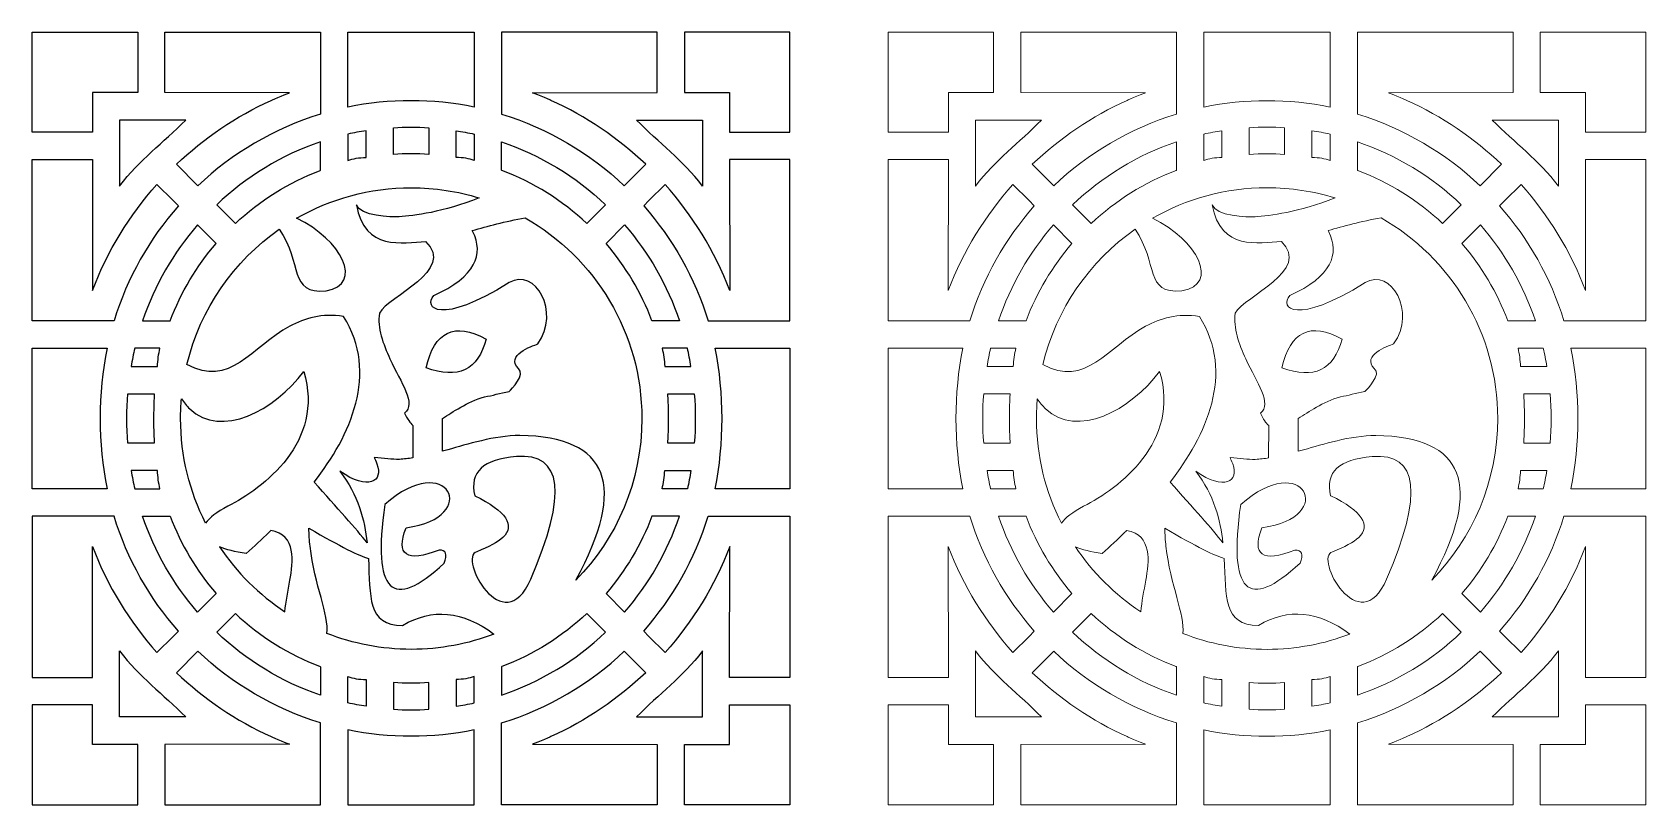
# Model space of a CAD drawing. Header units: centimetres. Extents: x -53 to 53, y -25 to 25.
import ezdxf

# ---------------------------------------------------------------- set-up
doc = ezdxf.new("R2010")
doc.units = ezdxf.units.CM
doc.header["$MEASUREMENT"] = 0
doc.layers.add('layer 1', color=7, linetype='Continuous')

msp = doc.modelspace()

# ---------------------------------------------------------------- linework, layer by layer
at = {"layer": 'layer 1', "color": 177}
for points, knots in [([(-49.19993, 18.85578), (-49.19993, 18.85578), (-49.19881, 21.47518), (-49.19881, 21.47518), (-49.19881, 21.47518), (-49.19881, 21.47518), (-46.2227, 21.47), (-46.2227, 21.47), (-46.2227, 21.47), (-46.2227, 21.47), (-46.2227, 25.4349), (-46.2227, 25.4349), (-46.2227, 25.4349), (-46.2227, 25.4349), (-53.17003, 25.4349), (-53.17003, 25.4349), (-53.17003, 25.4349), (-53.17003, 25.4349), (-53.17003, 18.85579), (-53.17003, 18.85579), (-53.17003, 18.85579), (-53.17003, 18.85579), (-49.19993, 18.85578), (-49.19993, 18.85578)], [0, 0, 0, 0, 0.142857143, 0.142857143, 0.142857143, 0.142857143, 0.285714286, 0.285714286, 0.285714286, 0.285714286, 0.428571429, 0.428571429, 0.428571429, 0.428571429, 0.571428571, 0.571428571, 0.571428571, 0.571428571, 0.714285714, 0.714285714, 0.714285714, 0.714285714, 1, 1, 1, 1]), ([(-44.4227, 21.46851), (-44.4227, 21.46851), (-36.20853, 21.45587), (-36.20853, 21.45587), (-36.20853, 21.45587), (-36.20853, 21.45587), (-37.3184, 20.99668), (-37.42371, 20.94909), (-37.42371, 20.94909), (-39.74329, 19.90085), (-41.85356, 18.4708), (-43.67412, 16.73899), (-43.67412, 16.73899), (-43.67412, 16.73899), (-42.25953, 15.32437), (-42.25953, 15.32437), (-42.25953, 15.32437), (-39.99127, 17.47154), (-37.233, 19.10605), (-34.17003, 20.04247), (-34.17003, 20.04247), (-34.17003, 21.83994), (-34.17003, 23.63743), (-34.17003, 25.4349), (-34.17003, 25.4349), (-34.17003, 25.4349), (-44.42271, 25.4349), (-44.42271, 25.4349), (-44.42271, 25.4349), (-44.42271, 25.4349), (-44.4227, 21.46851), (-44.4227, 21.46851)], [0, 0, 0, 0, 0.111111111, 0.111111111, 0.111111111, 0.111111111, 0.222222222, 0.222222222, 0.222222222, 0.222222222, 0.333333333, 0.333333333, 0.333333333, 0.333333333, 0.444444444, 0.444444444, 0.444444444, 0.444444444, 0.555555556, 0.555555556, 0.555555556, 0.555555556, 0.666666667, 0.666666667, 0.666666667, 0.666666667, 0.777777778, 0.777777778, 0.777777778, 0.777777778, 1, 1, 1, 1]), ([(-24.03846, 20.50391), (-24.03846, 20.50391), (-24.03846, 25.4349), (-24.03846, 25.4349), (-24.03846, 25.4349), (-24.03846, 25.4349), (-32.37004, 25.4349), (-32.37004, 25.4349), (-32.37004, 25.4349), (-32.37004, 25.4349), (-32.37004, 20.50391), (-32.37004, 20.50391), (-32.37004, 20.50391), (-29.62691, 21.07459), (-26.78159, 21.07459), (-24.03846, 20.50391)], [0, 0, 0, 0, 0.2, 0.2, 0.2, 0.2, 0.4, 0.4, 0.4, 0.4, 0.6, 0.6, 0.6, 0.6, 1, 1, 1, 1]), ([(-11.9858, 21.46851), (-11.9858, 21.46851), (-20.19997, 21.45587), (-20.19997, 21.45587), (-20.19997, 21.45587), (-20.19997, 21.45587), (-19.0901, 20.99668), (-18.98479, 20.94909), (-18.98479, 20.94909), (-16.66521, 19.90085), (-14.55494, 18.4708), (-12.73438, 16.73899), (-12.73438, 16.73899), (-12.73438, 16.73899), (-14.14897, 15.32437), (-14.14897, 15.32437), (-14.14897, 15.32437), (-16.41723, 17.47154), (-19.1755, 19.10605), (-22.23847, 20.04247), (-22.23847, 20.04247), (-22.23847, 21.83994), (-22.23847, 23.63743), (-22.23847, 25.4349), (-22.23847, 25.4349), (-22.23847, 25.4349), (-11.98579, 25.4349), (-11.98579, 25.4349), (-11.98579, 25.4349), (-11.98579, 25.4349), (-11.9858, 21.46851), (-11.9858, 21.46851)], [0, 0, 0, 0, 0.111111111, 0.111111111, 0.111111111, 0.111111111, 0.222222222, 0.222222222, 0.222222222, 0.222222222, 0.333333333, 0.333333333, 0.333333333, 0.333333333, 0.444444444, 0.444444444, 0.444444444, 0.444444444, 0.555555556, 0.555555556, 0.555555556, 0.555555556, 0.666666667, 0.666666667, 0.666666667, 0.666666667, 0.777777778, 0.777777778, 0.777777778, 0.777777778, 1, 1, 1, 1]), ([(-7.20857, 18.85578), (-7.20857, 18.85578), (-7.20969, 21.47518), (-7.20969, 21.47518), (-7.20969, 21.47518), (-7.20969, 21.47518), (-10.1858, 21.47), (-10.1858, 21.47), (-10.1858, 21.47), (-10.1858, 21.47), (-10.1858, 25.4349), (-10.1858, 25.4349), (-10.1858, 25.4349), (-10.1858, 25.4349), (-3.23847, 25.4349), (-3.23847, 25.4349), (-3.23847, 25.4349), (-3.23847, 25.4349), (-3.23847, 18.85579), (-3.23847, 18.85579), (-3.23847, 18.85579), (-3.23847, 18.85579), (-7.20857, 18.85578), (-7.20857, 18.85578)], [0, 0, 0, 0, 0.142857143, 0.142857143, 0.142857143, 0.142857143, 0.285714286, 0.285714286, 0.285714286, 0.285714286, 0.428571429, 0.428571429, 0.428571429, 0.428571429, 0.571428571, 0.571428571, 0.571428571, 0.571428571, 0.714285714, 0.714285714, 0.714285714, 0.714285714, 1, 1, 1, 1]), ([(-47.42065, 19.65402), (-47.42065, 19.65402), (-47.41065, 19.65402), (-47.41065, 19.65402), (-47.41065, 19.65402), (-47.41065, 19.65402), (-47.41065, 19.65403), (-47.41065, 19.65403), (-47.41065, 19.65403), (-47.41065, 19.65403), (-43.05658, 19.6551), (-43.05658, 19.6551), (-43.05658, 19.6551), (-43.05658, 19.6551), (-43.05656, 19.6551), (-43.05656, 19.6551), (-43.05656, 19.6551), (-44.56802, 18.14364), (-46.08451, 17.04286), (-47.41767, 15.30278), (-47.41767, 15.30278), (-47.41767, 15.30278), (-47.42065, 19.65402), (-47.42065, 19.65402), (-47.42065, 19.65402), (-47.42065, 19.65402), (-47.42065, 19.65402), (-47.42065, 19.65402)], [0, 0, 0, 0, 0.125, 0.125, 0.125, 0.125, 0.25, 0.25, 0.25, 0.25, 0.375, 0.375, 0.375, 0.375, 0.5, 0.5, 0.5, 0.5, 0.625, 0.625, 0.625, 0.625, 0.75, 0.75, 0.75, 0.75, 1, 1, 1, 1]), ([(-27.03852, 17.39323), (-27.03852, 17.39323), (-27.03857, 19.14773), (-27.03857, 19.14773), (-27.03857, 19.14773), (-27.80288, 19.20364), (-28.60562, 19.20364), (-29.36993, 19.14773), (-29.36993, 19.14773), (-29.36993, 19.14773), (-29.36998, 17.39323), (-29.36998, 17.39323), (-29.36998, 17.39323), (-28.59335, 17.44755), (-27.81515, 17.44755), (-27.03852, 17.39323)], [0, 0, 0, 0, 0.2, 0.2, 0.2, 0.2, 0.4, 0.4, 0.4, 0.4, 0.6, 0.6, 0.6, 0.6, 1, 1, 1, 1]), ([(-8.98785, 19.65402), (-8.98785, 19.65402), (-8.99785, 19.65402), (-8.99785, 19.65402), (-8.99785, 19.65402), (-8.99785, 19.65402), (-8.99785, 19.65403), (-8.99785, 19.65403), (-8.99785, 19.65403), (-8.99785, 19.65403), (-13.35192, 19.6551), (-13.35192, 19.6551), (-13.35192, 19.6551), (-13.35192, 19.6551), (-13.35194, 19.6551), (-13.35194, 19.6551), (-13.35194, 19.6551), (-11.84048, 18.14364), (-10.32399, 17.04286), (-8.99083, 15.30278), (-8.99083, 15.30278), (-8.99083, 15.30278), (-8.98785, 19.65402), (-8.98785, 19.65402), (-8.98785, 19.65402), (-8.98785, 19.65402), (-8.98785, 19.65402), (-8.98785, 19.65402)], [0, 0, 0, 0, 0.125, 0.125, 0.125, 0.125, 0.25, 0.25, 0.25, 0.25, 0.375, 0.375, 0.375, 0.375, 0.5, 0.5, 0.5, 0.5, 0.625, 0.625, 0.625, 0.625, 0.75, 0.75, 0.75, 0.75, 1, 1, 1, 1]), ([(-41.01231, 14.07731), (-39.0732, 15.9228), (-36.74637, 17.35074), (-34.17006, 18.22019), (-34.17006, 18.22019), (-34.17006, 18.22019), (-34.17003, 18.21414), (-34.17003, 18.21414), (-34.17003, 18.21414), (-34.17003, 18.21414), (-34.17003, 16.34541), (-34.17003, 16.34541), (-34.17003, 16.34541), (-34.17003, 16.34541), (-34.18572, 16.33938), (-34.18572, 16.33938), (-34.18572, 16.33938), (-34.18572, 16.33938), (-34.18574, 16.33937), (-34.18574, 16.33937), (-34.18574, 16.33937), (-36.28052, 15.54637), (-38.17796, 14.35135), (-39.78366, 12.84848), (-39.78366, 12.84848), (-39.78366, 12.84848), (-41.01231, 14.07731), (-41.01231, 14.07731)], [0, 0, 0, 0, 0.125, 0.125, 0.125, 0.125, 0.25, 0.25, 0.25, 0.25, 0.375, 0.375, 0.375, 0.375, 0.5, 0.5, 0.5, 0.5, 0.625, 0.625, 0.625, 0.625, 0.75, 0.75, 0.75, 0.75, 1, 1, 1, 1]), ([(-32.37004, 16.99932), (-32.37004, 16.99932), (-32.37004, 18.72609), (-32.37004, 18.72609), (-32.37004, 18.72609), (-31.97465, 18.81562), (-31.57442, 18.89252), (-31.17003, 18.95591), (-31.17003, 18.95591), (-31.17003, 18.95591), (-31.16998, 17.19453), (-31.16998, 17.19453), (-31.16998, 17.19453), (-31.63356, 17.18049), (-32.03358, 17.1154), (-32.37004, 16.99932)], [0, 0, 0, 0, 0.2, 0.2, 0.2, 0.2, 0.4, 0.4, 0.4, 0.4, 0.6, 0.6, 0.6, 0.6, 1, 1, 1, 1]), ([(-24.03846, 16.99932), (-24.03846, 16.99932), (-24.03846, 18.72609), (-24.03846, 18.72609), (-24.03846, 18.72609), (-24.43385, 18.81562), (-24.83408, 18.89252), (-25.23847, 18.95591), (-25.23847, 18.95591), (-25.23847, 18.95591), (-25.23852, 17.19453), (-25.23852, 17.19453), (-25.23852, 17.19453), (-24.77494, 17.18049), (-24.37492, 17.1154), (-24.03846, 16.99932)], [0, 0, 0, 0, 0.2, 0.2, 0.2, 0.2, 0.4, 0.4, 0.4, 0.4, 0.6, 0.6, 0.6, 0.6, 1, 1, 1, 1]), ([(-15.39623, 14.07708), (-17.32734, 15.93186), (-19.70221, 17.3648), (-22.23847, 18.22019), (-22.23847, 18.22019), (-22.23847, 18.22019), (-22.23847, 16.34541), (-22.23847, 16.34541), (-22.23847, 16.34541), (-22.23847, 16.34541), (-22.22278, 16.33938), (-22.22278, 16.33938), (-22.22278, 16.33938), (-22.22278, 16.33938), (-22.22276, 16.33937), (-22.22276, 16.33937), (-22.22276, 16.33937), (-20.12798, 15.54637), (-18.23054, 14.35135), (-16.62484, 12.84848), (-16.62484, 12.84848), (-16.62484, 12.84848), (-15.39623, 14.07708), (-15.39623, 14.07708)], [0, 0, 0, 0, 0.142857143, 0.142857143, 0.142857143, 0.142857143, 0.285714286, 0.285714286, 0.285714286, 0.285714286, 0.428571429, 0.428571429, 0.428571429, 0.428571429, 0.571428571, 0.571428571, 0.571428571, 0.571428571, 0.714285714, 0.714285714, 0.714285714, 0.714285714, 1, 1, 1, 1]), ([(-43.53722, 14.00205), (-43.53722, 14.00205), (-43.87612, 14.34851), (-43.87612, 14.34851), (-43.87612, 14.34851), (-43.87612, 14.34851), (-44.95382, 15.41867), (-44.95382, 15.41867), (-44.95382, 15.41867), (-46.73941, 13.39335), (-48.2193, 11.02827), (-49.20357, 8.44047), (-49.20357, 8.44047), (-49.20357, 8.44047), (-49.20042, 17.05578), (-49.20042, 17.05578), (-49.20042, 17.05578), (-49.20042, 17.05578), (-53.17003, 17.0558), (-53.17003, 17.0558), (-53.17003, 17.0558), (-53.17003, 17.0558), (-53.17003, 6.43489), (-53.17003, 6.43489), (-53.17003, 6.43489), (-53.17003, 6.43489), (-47.77755, 6.43502), (-47.77755, 6.43502), (-47.77755, 6.43502), (-46.91185, 9.2665), (-45.44954, 11.83775), (-43.53722, 14.00205)], [0, 0, 0, 0, 0.111111111, 0.111111111, 0.111111111, 0.111111111, 0.222222222, 0.222222222, 0.222222222, 0.222222222, 0.333333333, 0.333333333, 0.333333333, 0.333333333, 0.444444444, 0.444444444, 0.444444444, 0.444444444, 0.555555556, 0.555555556, 0.555555556, 0.555555556, 0.666666667, 0.666666667, 0.666666667, 0.666666667, 0.777777778, 0.777777778, 0.777777778, 0.777777778, 1, 1, 1, 1]), ([(-12.87128, 14.00205), (-12.87128, 14.00205), (-12.53238, 14.34851), (-12.53238, 14.34851), (-12.53238, 14.34851), (-12.53238, 14.34851), (-11.45468, 15.41867), (-11.45468, 15.41867), (-11.45468, 15.41867), (-9.66909, 13.39335), (-8.1892, 11.02827), (-7.20493, 8.44047), (-7.20493, 8.44047), (-7.20493, 8.44047), (-7.20808, 17.05578), (-7.20808, 17.05578), (-7.20808, 17.05578), (-7.20808, 17.05578), (-3.23847, 17.0558), (-3.23847, 17.0558), (-3.23847, 17.0558), (-3.23847, 17.0558), (-3.23847, 6.43489), (-3.23847, 6.43489), (-3.23847, 6.43489), (-3.23847, 6.43489), (-8.63095, 6.43502), (-8.63095, 6.43502), (-8.63095, 6.43502), (-9.49665, 9.2665), (-10.95896, 11.83775), (-12.87128, 14.00205)], [0, 0, 0, 0, 0.111111111, 0.111111111, 0.111111111, 0.111111111, 0.222222222, 0.222222222, 0.222222222, 0.222222222, 0.333333333, 0.333333333, 0.333333333, 0.333333333, 0.444444444, 0.444444444, 0.444444444, 0.444444444, 0.555555556, 0.555555556, 0.555555556, 0.555555556, 0.666666667, 0.666666667, 0.666666667, 0.666666667, 0.777777778, 0.777777778, 0.777777778, 0.777777778, 1, 1, 1, 1]), ([(-31.10176, -8.19245), (-31.26767, -6.6844), (-31.68223, -5.03327), (-32.89303, -3.47659), (-32.89303, -3.47659), (-31.02772, -4.77924), (-30.0014, -4.15178), (-30.45979, -2.99218), (-30.45979, -2.99218), (-30.5352, -2.80145), (-30.58883, -2.66608), (-30.62612, -2.57237), (-30.62612, -2.57237), (-29.99326, -2.64579), (-29.44931, -2.68335), (-28.97352, -2.69588), (-28.97352, -2.69588), (-28.97352, -2.69588), (-28.97351, -2.69588), (-28.97351, -2.69588), (-28.97351, -2.69588), (-28.97351, -2.69588), (-28.97351, -2.69588), (-28.97351, -2.69588), (-28.97351, -2.69588), (-28.97351, -2.69588), (-28.97349, -2.69588), (-28.97349, -2.69588), (-28.97349, -2.69588), (-28.65911, -2.67245), (-28.37155, -2.64066), (-28.09247, -2.59915), (-28.09247, -2.59915), (-28.09247, -2.59915), (-28.08796, -0.45714), (-28.08796, -0.45714), (-28.08796, -0.45714), (-28.27105, -0.29556), (-28.44902, -0.03591), (-28.6311, 0.34734), (-28.6311, 0.34734), (-27.83931, 0.99291), (-28.86328, 2.32709), (-29.59383, 3.9207), (-29.59383, 3.9207), (-30.05094, 4.91791), (-30.43771, 5.97314), (-30.29261, 6.92682), (-30.29261, 6.92682), (-29.67692, 8.10303), (-25.24378, 9.7149), (-27.25155, 11.65809), (-27.25155, 11.65809), (-28.74336, 11.58536), (-31.26865, 11.00725), (-31.80618, 14.06927), (-31.80618, 14.06927), (-31.60383, 13.32228), (-29.4751, 13.24462), (-28.98785, 13.28534), (-28.98785, 13.28534), (-28.01218, 13.36689), (-26.12058, 13.56657), (-23.71283, 14.5249), (-23.71283, 14.5249), (-25.12924, 14.96133), (-26.63389, 15.19631), (-28.19331, 15.19631), (-28.19331, 15.19631), (-30.94318, 15.19631), (-33.52278, 14.4657), (-35.7485, 13.18797), (-35.7485, 13.18797), (-32.77645, 11.7827), (-31.29879, 8.82233), (-33.80399, 8.4136), (-33.80399, 8.4136), (-36.30493, 8.15958), (-35.3447, 10.25674), (-36.892, 12.46199), (-36.892, 12.46199), (-39.88664, 10.36814), (-42.09226, 7.22247), (-42.97263, 3.56168), (-42.97263, 3.56168), (-40.17288, 1.97014), (-38.71393, 4.70918), (-36.19711, 6.07806), (-36.19711, 6.07806), (-36.19711, 6.07806), (-36.19711, 6.07806), (-36.19711, 6.07806), (-36.19711, 6.07806), (-35.22134, 6.60876), (-34.08634, 6.93433), (-32.65148, 6.72245), (-32.65148, 6.72245), (-30.29678, 2.95337), (-32.21622, -1.13066), (-34.58197, -4.18829), (-34.58197, -4.18829), (-33.08741, -5.87741), (-31.78433, -7.29253), (-31.10176, -8.19245), (-31.10176, -8.19245), (-31.10176, -8.19245), (-31.10176, -8.19245), (-31.10176, -8.19245)], [0, 0, 0, 0, 0.035714286, 0.035714286, 0.035714286, 0.035714286, 0.071428571, 0.071428571, 0.071428571, 0.071428571, 0.107142857, 0.107142857, 0.107142857, 0.107142857, 0.142857143, 0.142857143, 0.142857143, 0.142857143, 0.178571429, 0.178571429, 0.178571429, 0.178571429, 0.214285714, 0.214285714, 0.214285714, 0.214285714, 0.25, 0.25, 0.25, 0.25, 0.285714286, 0.285714286, 0.285714286, 0.285714286, 0.321428571, 0.321428571, 0.321428571, 0.321428571, 0.357142857, 0.357142857, 0.357142857, 0.357142857, 0.392857143, 0.392857143, 0.392857143, 0.392857143, 0.428571429, 0.428571429, 0.428571429, 0.428571429, 0.464285714, 0.464285714, 0.464285714, 0.464285714, 0.5, 0.5, 0.5, 0.5, 0.535714286, 0.535714286, 0.535714286, 0.535714286, 0.571428571, 0.571428571, 0.571428571, 0.571428571, 0.607142857, 0.607142857, 0.607142857, 0.607142857, 0.642857143, 0.642857143, 0.642857143, 0.642857143, 0.678571429, 0.678571429, 0.678571429, 0.678571429, 0.714285714, 0.714285714, 0.714285714, 0.714285714, 0.75, 0.75, 0.75, 0.75, 0.785714286, 0.785714286, 0.785714286, 0.785714286, 0.821428571, 0.821428571, 0.821428571, 0.821428571, 0.857142857, 0.857142857, 0.857142857, 0.857142857, 0.892857143, 0.892857143, 0.892857143, 0.892857143, 0.928571429, 0.928571429, 0.928571429, 0.928571429, 1, 1, 1, 1]), ([(-26.1383, -0.01045), (-26.1383, -0.01045), (-26.14283, -2.15991), (-26.14283, -2.15991), (-26.14283, -2.15991), (-26.02804, -2.12827), (-25.90939, -2.09511), (-25.78611, -2.06039), (-25.78611, -2.06039), (-24.50506, -1.6995), (-22.74295, -1.13666), (-21.02845, -1.1118), (-21.02845, -1.1118), (-15.15762, -1.22464), (-13.93001, -4.40408), (-17.34506, -10.6495), (-17.34506, -10.6495), (-14.65349, -7.90707), (-12.99331, -4.14887), (-12.99331, -0.00369), (-12.99331, -0.00369), (-12.99331, 5.65661), (-16.08898, 10.59535), (-20.67924, 13.21146), (-20.67924, 13.21146), (-22.00996, 12.98075), (-23.16529, 12.66122), (-24.16874, 12.37155), (-24.16874, 12.37155), (-24.15571, 12.34744), (-24.14312, 12.32329), (-24.1309, 12.29914), (-24.1309, 12.29914), (-23.39632, 10.84729), (-23.94479, 9.32862), (-26.70337, 8.0981), (-26.70337, 8.0981), (-27.39648, 7.28342), (-26.31999, 6.09477), (-21.73388, 8.9463), (-21.73388, 8.9463), (-20.02041, 9.96889), (-18.33859, 7.02431), (-19.85238, 4.91398), (-19.85238, 4.91398), (-20.24752, 4.76888), (-21.99154, 4.16493), (-21.13235, 3.29463), (-21.13235, 3.29463), (-20.62604, 2.91012), (-21.59538, 1.93317), (-21.74887, 1.76901), (-21.74887, 1.76901), (-22.34022, 1.70943), (-22.85211, 1.47476), (-23.35355, 1.43736), (-23.35355, 1.43736), (-23.35355, 1.43736), (-23.35355, 1.43736), (-23.35355, 1.43736), (-23.35355, 1.43736), (-23.35355, 1.43736), (-23.35359, 1.43736), (-23.35359, 1.43736), (-23.35359, 1.43736), (-24.55296, 1.05496), (-25.4382, 0.45305), (-26.1383, -0.01045)], [0, 0, 0, 0, 0.055555556, 0.055555556, 0.055555556, 0.055555556, 0.111111111, 0.111111111, 0.111111111, 0.111111111, 0.166666667, 0.166666667, 0.166666667, 0.166666667, 0.222222222, 0.222222222, 0.222222222, 0.222222222, 0.277777778, 0.277777778, 0.277777778, 0.277777778, 0.333333333, 0.333333333, 0.333333333, 0.333333333, 0.388888889, 0.388888889, 0.388888889, 0.388888889, 0.444444444, 0.444444444, 0.444444444, 0.444444444, 0.5, 0.5, 0.5, 0.5, 0.555555556, 0.555555556, 0.555555556, 0.555555556, 0.611111111, 0.611111111, 0.611111111, 0.611111111, 0.666666667, 0.666666667, 0.666666667, 0.666666667, 0.722222222, 0.722222222, 0.722222222, 0.722222222, 0.777777778, 0.777777778, 0.777777778, 0.777777778, 0.833333333, 0.833333333, 0.833333333, 0.833333333, 0.888888889, 0.888888889, 0.888888889, 0.888888889, 1, 1, 1, 1]), ([(-41.05669, 11.52164), (-42.34188, 10.02922), (-43.37231, 8.31111), (-44.0804, 6.43502), (-44.0804, 6.43502), (-44.0804, 6.43502), (-45.89744, 6.43507), (-45.89744, 6.43507), (-45.89744, 6.43507), (-45.09873, 8.78233), (-43.85975, 10.9202), (-42.28126, 12.74607), (-42.28126, 12.74607), (-42.28126, 12.74607), (-41.05669, 11.52164), (-41.05669, 11.52164)], [0, 0, 0, 0, 0.2, 0.2, 0.2, 0.2, 0.4, 0.4, 0.4, 0.4, 0.6, 0.6, 0.6, 0.6, 1, 1, 1, 1]), ([(-15.35181, 11.52164), (-14.06662, 10.02922), (-13.03619, 8.31111), (-12.3281, 6.43502), (-12.3281, 6.43502), (-12.3281, 6.43502), (-10.51106, 6.43507), (-10.51106, 6.43507), (-10.51106, 6.43507), (-11.30977, 8.78233), (-12.54875, 10.9202), (-14.12724, 12.74607), (-14.12724, 12.74607), (-14.12724, 12.74607), (-15.35181, 11.52164), (-15.35181, 11.52164)], [0, 0, 0, 0, 0.2, 0.2, 0.2, 0.2, 0.4, 0.4, 0.4, 0.4, 0.6, 0.6, 0.6, 0.6, 1, 1, 1, 1]), ([(-23.24724, 5.23299), (-25.34794, 6.36683), (-26.67021, 5.73387), (-27.21405, 3.33413), (-27.21405, 3.33413), (-25.10629, 2.5625), (-23.78401, 3.19546), (-23.24724, 5.23299)], [0, 0, 0, 0, 0.333333333, 0.333333333, 0.333333333, 0.333333333, 1, 1, 1, 1]), ([(-48.23909, 4.63471), (-48.23909, 4.63471), (-53.17003, 4.6349), (-53.17003, 4.6349), (-53.17003, 4.6349), (-53.17003, 4.6349), (-53.17003, -4.6349), (-53.17003, -4.6349), (-53.17003, -4.6349), (-53.17003, -4.6349), (-48.23909, -4.63471), (-48.23909, -4.63471), (-48.23909, -4.63471), (-48.85811, -1.65949), (-48.85811, 1.65949), (-48.23909, 4.63471)], [0, 0, 0, 0, 0.2, 0.2, 0.2, 0.2, 0.4, 0.4, 0.4, 0.4, 0.6, 0.6, 0.6, 0.6, 1, 1, 1, 1]), ([(-46.65325, 3.43507), (-46.58555, 3.83947), (-46.50529, 4.23969), (-46.41285, 4.6349), (-46.41285, 4.6349), (-46.41285, 4.6349), (-44.75408, 4.63483), (-44.75408, 4.63483), (-44.75408, 4.63483), (-44.84419, 4.24099), (-44.89986, 3.84116), (-44.92118, 3.43503), (-44.92118, 3.43503), (-44.92118, 3.43503), (-46.65325, 3.43507), (-46.65325, 3.43507)], [0, 0, 0, 0, 0.2, 0.2, 0.2, 0.2, 0.4, 0.4, 0.4, 0.4, 0.6, 0.6, 0.6, 0.6, 1, 1, 1, 1]), ([(-9.7552, 3.43525), (-9.7552, 3.43525), (-11.48732, 3.43503), (-11.48732, 3.43503), (-11.48732, 3.43503), (-11.50864, 3.84116), (-11.56431, 4.24099), (-11.65442, 4.63483), (-11.65442, 4.63483), (-11.65442, 4.63483), (-9.99565, 4.6349), (-9.99565, 4.6349), (-9.99565, 4.6349), (-9.90321, 4.23969), (-9.8229, 3.83965), (-9.7552, 3.43525)], [0, 0, 0, 0, 0.2, 0.2, 0.2, 0.2, 0.4, 0.4, 0.4, 0.4, 0.6, 0.6, 0.6, 0.6, 1, 1, 1, 1]), ([(-3.23847, 4.6349), (-3.23847, 4.6349), (-8.16941, 4.63471), (-8.16941, 4.63471), (-8.16941, 4.63471), (-7.55039, 1.65949), (-7.55039, -1.65949), (-8.16941, -4.63471), (-8.16941, -4.63471), (-8.16941, -4.63471), (-3.23847, -4.6349), (-3.23847, -4.6349), (-3.23847, -4.6349), (-3.23847, -4.6349), (-3.23847, 4.6349), (-3.23847, 4.6349)], [0, 0, 0, 0, 0.2, 0.2, 0.2, 0.2, 0.4, 0.4, 0.4, 0.4, 0.6, 0.6, 0.6, 0.6, 1, 1, 1, 1]), ([(-43.33771, 1.30522), (-43.37454, 0.87374), (-43.39331, 0.4373), (-43.39331, -0.00369), (-43.39331, -0.00369), (-43.39331, -2.48304), (-42.79938, -4.82403), (-41.74605, -6.89194), (-41.74605, -6.89194), (-41.5024, -6.53177), (-41.01014, -6.15484), (-40.28635, -5.78104), (-40.28635, -5.78104), (-37.94382, -4.57125), (-33.8841, -1.58012), (-35.27491, 3.10489), (-35.27491, 3.10489), (-37.19306, 0.51903), (-40.72029, -1.33092), (-42.79103, 0.63991), (-42.79103, 0.63991), (-42.98715, 0.82657), (-43.17026, 1.04745), (-43.33771, 1.30522)], [0, 0, 0, 0, 0.142857143, 0.142857143, 0.142857143, 0.142857143, 0.285714286, 0.285714286, 0.285714286, 0.285714286, 0.428571429, 0.428571429, 0.428571429, 0.428571429, 0.571428571, 0.571428571, 0.571428571, 0.571428571, 0.714285714, 0.714285714, 0.714285714, 0.714285714, 1, 1, 1, 1]), ([(-45.12833, 1.6349), (-45.12833, 1.6349), (-46.86881, 1.6348), (-46.86881, 1.6348), (-46.86881, 1.6348), (-46.95957, 0.59992), (-46.95957, -0.59992), (-46.86881, -1.6348), (-46.86881, -1.6348), (-46.86881, -1.6348), (-45.12833, -1.6349), (-45.12833, -1.6349), (-45.12833, -1.6349), (-45.15577, -1.24177), (-45.1698, -0.84492), (-45.17002, -0.4449), (-45.17002, -0.4449), (-45.17002, -0.4449), (-45.17003, -0.4449), (-45.17003, -0.4449), (-45.17003, -0.4449), (-45.17003, 0.24961), (-45.17674, 0.94126), (-45.12833, 1.6349)], [0, 0, 0, 0, 0.142857143, 0.142857143, 0.142857143, 0.142857143, 0.285714286, 0.285714286, 0.285714286, 0.285714286, 0.428571429, 0.428571429, 0.428571429, 0.428571429, 0.571428571, 0.571428571, 0.571428571, 0.571428571, 0.714285714, 0.714285714, 0.714285714, 0.714285714, 1, 1, 1, 1]), ([(-9.53969, 1.6348), (-9.53969, 1.6348), (-11.28017, 1.6349), (-11.28017, 1.6349), (-11.28017, 1.6349), (-11.25273, 1.24177), (-11.2387, 0.84492), (-11.23848, 0.4449), (-11.23848, 0.4449), (-11.23848, 0.4449), (-11.23847, 0.4449), (-11.23847, 0.4449), (-11.23847, 0.4449), (-11.23847, 0.14824), (-11.23847, -0.14824), (-11.23847, -0.4449), (-11.23847, -0.4449), (-11.23847, -0.4449), (-11.23848, -0.4449), (-11.23848, -0.4449), (-11.23848, -0.4449), (-11.2387, -0.84492), (-11.25273, -1.24177), (-11.28017, -1.6349), (-11.28017, -1.6349), (-11.28017, -1.6349), (-9.53969, -1.6348), (-9.53969, -1.6348), (-9.53969, -1.6348), (-9.44733, -0.58171), (-9.44732, 0.58165), (-9.53969, 1.6348)], [0, 0, 0, 0, 0.111111111, 0.111111111, 0.111111111, 0.111111111, 0.222222222, 0.222222222, 0.222222222, 0.222222222, 0.333333333, 0.333333333, 0.333333333, 0.333333333, 0.444444444, 0.444444444, 0.444444444, 0.444444444, 0.555555556, 0.555555556, 0.555555556, 0.555555556, 0.666666667, 0.666666667, 0.666666667, 0.666666667, 0.777777778, 0.777777778, 0.777777778, 0.777777778, 1, 1, 1, 1]), ([(-26.02458, -9.52384), (-29.4659, -12.73981), (-30.76742, -11.45593), (-29.92914, -5.67218), (-29.92914, -5.67218), (-25.82578, -1.97731), (-23.47837, -6.5226), (-28.53486, -7.19574), (-28.53486, -7.19574), (-29.23286, -9.00692), (-28.50742, -9.49533), (-26.35852, -8.66097), (-26.35852, -8.66097), (-25.89633, -8.65937), (-25.78502, -8.94699), (-26.02458, -9.52384)], [0, 0, 0, 0, 0.2, 0.2, 0.2, 0.2, 0.4, 0.4, 0.4, 0.4, 0.6, 0.6, 0.6, 0.6, 1, 1, 1, 1]), ([(-20.31556, -10.57753), (-22.10977, -14.71665), (-25.15875, -9.09755), (-23.87687, -8.77175), (-23.87687, -8.77175), (-23.063, -8.47867), (-22.5121, -8.13704), (-22.15063, -7.83911), (-22.15063, -7.83911), (-22.15063, -7.83911), (-22.15062, -7.8391), (-22.15062, -7.8391), (-22.15062, -7.8391), (-21.31986, -7.02957), (-21.93436, -6.11221), (-23.99493, -5.0869), (-23.99493, -5.0869), (-23.99493, -5.0869), (-23.99494, -5.08688), (-23.99494, -5.08688), (-23.99494, -5.08688), (-23.99494, -5.08688), (-24.00425, -5.0822), (-24.00425, -5.0822), (-24.00425, -5.0822), (-24.36788, -3.53107), (-23.45325, -2.6737), (-21.26039, -2.51011), (-21.26039, -2.51011), (-18.21086, -2.26616), (-17.89515, -4.95346), (-20.31316, -10.57192), (-20.31316, -10.57192), (-20.31316, -10.57192), (-20.31556, -10.57753), (-20.31556, -10.57753)], [0, 0, 0, 0, 0.1, 0.1, 0.1, 0.1, 0.2, 0.2, 0.2, 0.2, 0.3, 0.3, 0.3, 0.3, 0.4, 0.4, 0.4, 0.4, 0.5, 0.5, 0.5, 0.5, 0.6, 0.6, 0.6, 0.6, 0.7, 0.7, 0.7, 0.7, 0.8, 0.8, 0.8, 0.8, 1, 1, 1, 1]), ([(-46.6533, -3.43525), (-46.6533, -3.43525), (-44.92118, -3.43503), (-44.92118, -3.43503), (-44.92118, -3.43503), (-44.89986, -3.84116), (-44.84419, -4.24099), (-44.75408, -4.63483), (-44.75408, -4.63483), (-44.75408, -4.63483), (-46.41285, -4.6349), (-46.41285, -4.6349), (-46.41285, -4.6349), (-46.50529, -4.23969), (-46.5856, -3.83965), (-46.6533, -3.43525)], [0, 0, 0, 0, 0.2, 0.2, 0.2, 0.2, 0.4, 0.4, 0.4, 0.4, 0.6, 0.6, 0.6, 0.6, 1, 1, 1, 1]), ([(-9.7552, -3.43525), (-9.7552, -3.43525), (-11.48732, -3.43503), (-11.48732, -3.43503), (-11.48732, -3.43503), (-11.50864, -3.84116), (-11.56431, -4.24099), (-11.65442, -4.63483), (-11.65442, -4.63483), (-11.65442, -4.63483), (-9.99565, -4.6349), (-9.99565, -4.6349), (-9.99565, -4.6349), (-9.90321, -4.23969), (-9.8229, -3.83965), (-9.7552, -3.43525)], [0, 0, 0, 0, 0.2, 0.2, 0.2, 0.2, 0.4, 0.4, 0.4, 0.4, 0.6, 0.6, 0.6, 0.6, 1, 1, 1, 1]), ([(-43.53722, -14.00205), (-43.53722, -14.00205), (-43.87612, -14.34851), (-43.87612, -14.34851), (-43.87612, -14.34851), (-43.87612, -14.34851), (-44.95382, -15.41867), (-44.95382, -15.41867), (-44.95382, -15.41867), (-46.73941, -13.39335), (-48.2193, -11.02827), (-49.20357, -8.44047), (-49.20357, -8.44047), (-49.20357, -8.44047), (-49.20042, -17.05578), (-49.20042, -17.05578), (-49.20042, -17.05578), (-49.20042, -17.05578), (-53.17003, -17.0558), (-53.17003, -17.0558), (-53.17003, -17.0558), (-53.17003, -17.0558), (-53.17003, -6.43489), (-53.17003, -6.43489), (-53.17003, -6.43489), (-53.17003, -6.43489), (-47.77755, -6.43502), (-47.77755, -6.43502), (-47.77755, -6.43502), (-46.91185, -9.2665), (-45.44954, -11.83775), (-43.53722, -14.00205)], [0, 0, 0, 0, 0.111111111, 0.111111111, 0.111111111, 0.111111111, 0.222222222, 0.222222222, 0.222222222, 0.222222222, 0.333333333, 0.333333333, 0.333333333, 0.333333333, 0.444444444, 0.444444444, 0.444444444, 0.444444444, 0.555555556, 0.555555556, 0.555555556, 0.555555556, 0.666666667, 0.666666667, 0.666666667, 0.666666667, 0.777777778, 0.777777778, 0.777777778, 0.777777778, 1, 1, 1, 1]), ([(-41.05669, -11.52164), (-42.34188, -10.02922), (-43.37231, -8.31111), (-44.0804, -6.43502), (-44.0804, -6.43502), (-44.0804, -6.43502), (-45.89744, -6.43507), (-45.89744, -6.43507), (-45.89744, -6.43507), (-45.09873, -8.78233), (-43.85975, -10.9202), (-42.28126, -12.74607), (-42.28126, -12.74607), (-42.28126, -12.74607), (-41.05669, -11.52164), (-41.05669, -11.52164)], [0, 0, 0, 0, 0.2, 0.2, 0.2, 0.2, 0.4, 0.4, 0.4, 0.4, 0.6, 0.6, 0.6, 0.6, 1, 1, 1, 1]), ([(-40.83003, -8.45256), (-40.38484, -8.62885), (-39.8002, -8.77983), (-39.07052, -8.89794), (-39.07052, -8.89794), (-38.53951, -8.4227), (-38.03662, -7.9532), (-37.5619, -7.48949), (-37.5619, -7.48949), (-37.5619, -7.48949), (-37.5619, -7.48949), (-37.5619, -7.48949), (-37.5619, -7.48949), (-37.5619, -7.48949), (-37.56186, -7.48946), (-37.56186, -7.48946), (-37.56186, -7.48946), (-37.56186, -7.48946), (-37.56182, -7.48946), (-37.56182, -7.48946), (-37.56182, -7.48946), (-37.52563, -7.45408), (-37.48957, -7.41873), (-37.4537, -7.38343), (-37.4537, -7.38343), (-35.72977, -7.65563), (-35.98062, -9.45982), (-36.18786, -10.65619), (-36.18786, -10.65619), (-36.30793, -11.34939), (-36.46249, -12.06837), (-36.51645, -12.72375), (-36.51645, -12.72375), (-38.22452, -11.60368), (-39.69351, -10.14882), (-40.83003, -8.45256)], [0, 0, 0, 0, 0.1, 0.1, 0.1, 0.1, 0.2, 0.2, 0.2, 0.2, 0.3, 0.3, 0.3, 0.3, 0.4, 0.4, 0.4, 0.4, 0.5, 0.5, 0.5, 0.5, 0.6, 0.6, 0.6, 0.6, 0.7, 0.7, 0.7, 0.7, 0.8, 0.8, 0.8, 0.8, 1, 1, 1, 1]), ([(-31.01993, -9.21059), (-31.60689, -9.06212), (-32.83874, -8.44342), (-34.93904, -7.22877), (-34.93904, -7.22877), (-34.93185, -7.63582), (-34.90367, -8.02958), (-34.86084, -8.41007), (-34.86084, -8.41007), (-34.86084, -8.41007), (-34.86084, -8.41008), (-34.86084, -8.41008), (-34.86084, -8.41008), (-34.86084, -8.41008), (-34.86084, -8.41013), (-34.86084, -8.41013), (-34.86084, -8.41013), (-34.86084, -8.41013), (-34.86084, -8.41017), (-34.86084, -8.41017), (-34.86084, -8.41017), (-34.86084, -8.41017), (-34.86084, -8.4102), (-34.86084, -8.4102), (-34.86084, -8.4102), (-34.86084, -8.4102), (-34.86084, -8.41021), (-34.86084, -8.41021), (-34.86084, -8.41021), (-34.86084, -8.41021), (-34.86082, -8.41025), (-34.86082, -8.41025), (-34.86082, -8.41025), (-34.86082, -8.41025), (-34.86082, -8.41028), (-34.86082, -8.41028), (-34.86082, -8.41028), (-34.86082, -8.41028), (-34.86082, -8.4103), (-34.86082, -8.4103), (-34.86082, -8.4103), (-34.86082, -8.4103), (-34.86082, -8.4103), (-34.86082, -8.4103), (-34.86082, -8.4103), (-34.86082, -8.4103), (-34.86082, -8.41033), (-34.86082, -8.41033), (-34.86082, -8.41033), (-34.86082, -8.41033), (-34.86082, -8.41037), (-34.86082, -8.41037), (-34.86082, -8.41037), (-34.86082, -8.41037), (-34.86082, -8.41037), (-34.86082, -8.41037), (-34.86082, -8.41037), (-34.86082, -8.41037), (-34.86082, -8.41038), (-34.86082, -8.41038), (-34.86082, -8.41038), (-34.57085, -10.985), (-33.59914, -12.94183), (-33.74912, -14.15588), (-33.74912, -14.15588), (-32.02804, -14.83232), (-30.15411, -15.20369), (-28.19331, -15.20369), (-28.19331, -15.20369), (-26.27454, -15.20369), (-24.43848, -14.84783), (-22.74793, -14.19874), (-22.74793, -14.19874), (-24.80415, -12.66395), (-26.80843, -12.47244), (-28.76072, -13.62432), (-28.76072, -13.62432), (-31.11535, -13.62203), (-30.87889, -11.72162), (-31.01993, -9.21059)], [0, 0, 0, 0, 0.047619048, 0.047619048, 0.047619048, 0.047619048, 0.095238095, 0.095238095, 0.095238095, 0.095238095, 0.142857143, 0.142857143, 0.142857143, 0.142857143, 0.19047619, 0.19047619, 0.19047619, 0.19047619, 0.238095238, 0.238095238, 0.238095238, 0.238095238, 0.285714286, 0.285714286, 0.285714286, 0.285714286, 0.333333333, 0.333333333, 0.333333333, 0.333333333, 0.380952381, 0.380952381, 0.380952381, 0.380952381, 0.428571429, 0.428571429, 0.428571429, 0.428571429, 0.476190476, 0.476190476, 0.476190476, 0.476190476, 0.523809524, 0.523809524, 0.523809524, 0.523809524, 0.571428571, 0.571428571, 0.571428571, 0.571428571, 0.619047619, 0.619047619, 0.619047619, 0.619047619, 0.666666667, 0.666666667, 0.666666667, 0.666666667, 0.714285714, 0.714285714, 0.714285714, 0.714285714, 0.761904762, 0.761904762, 0.761904762, 0.761904762, 0.80952381, 0.80952381, 0.80952381, 0.80952381, 0.857142857, 0.857142857, 0.857142857, 0.857142857, 0.904761905, 0.904761905, 0.904761905, 0.904761905, 1, 1, 1, 1]), ([(-15.35181, -11.52164), (-14.06662, -10.02922), (-13.03619, -8.31111), (-12.3281, -6.43502), (-12.3281, -6.43502), (-12.3281, -6.43502), (-10.51106, -6.43507), (-10.51106, -6.43507), (-10.51106, -6.43507), (-11.30977, -8.78233), (-12.54875, -10.9202), (-14.12724, -12.74607), (-14.12724, -12.74607), (-14.12724, -12.74607), (-15.35181, -11.52164), (-15.35181, -11.52164)], [0, 0, 0, 0, 0.2, 0.2, 0.2, 0.2, 0.4, 0.4, 0.4, 0.4, 0.6, 0.6, 0.6, 0.6, 1, 1, 1, 1]), ([(-12.87128, -14.00205), (-12.87128, -14.00205), (-12.53238, -14.34851), (-12.53238, -14.34851), (-12.53238, -14.34851), (-12.53238, -14.34851), (-11.45468, -15.41867), (-11.45468, -15.41867), (-11.45468, -15.41867), (-9.66909, -13.39335), (-8.1892, -11.02827), (-7.20493, -8.44047), (-7.20493, -8.44047), (-7.20493, -8.44047), (-7.20808, -17.05578), (-7.20808, -17.05578), (-7.20808, -17.05578), (-7.20808, -17.05578), (-3.23847, -17.0558), (-3.23847, -17.0558), (-3.23847, -17.0558), (-3.23847, -17.0558), (-3.23847, -6.43489), (-3.23847, -6.43489), (-3.23847, -6.43489), (-3.23847, -6.43489), (-8.63095, -6.43502), (-8.63095, -6.43502), (-8.63095, -6.43502), (-9.49665, -9.2665), (-10.95896, -11.83775), (-12.87128, -14.00205)], [0, 0, 0, 0, 0.111111111, 0.111111111, 0.111111111, 0.111111111, 0.222222222, 0.222222222, 0.222222222, 0.222222222, 0.333333333, 0.333333333, 0.333333333, 0.333333333, 0.444444444, 0.444444444, 0.444444444, 0.444444444, 0.555555556, 0.555555556, 0.555555556, 0.555555556, 0.666666667, 0.666666667, 0.666666667, 0.666666667, 0.777777778, 0.777777778, 0.777777778, 0.777777778, 1, 1, 1, 1]), ([(-41.01227, -14.07708), (-39.07316, -15.92257), (-36.74634, -17.35074), (-34.17003, -18.22019), (-34.17003, -18.22019), (-34.17003, -18.22019), (-34.17003, -18.21414), (-34.17003, -18.21414), (-34.17003, -18.21414), (-34.17003, -18.21414), (-34.17003, -16.34541), (-34.17003, -16.34541), (-34.17003, -16.34541), (-34.17003, -16.34541), (-34.18572, -16.33938), (-34.18572, -16.33938), (-34.18572, -16.33938), (-34.18572, -16.33938), (-34.18574, -16.33937), (-34.18574, -16.33937), (-34.18574, -16.33937), (-36.28052, -15.54637), (-38.17796, -14.35135), (-39.78366, -12.84848), (-39.78366, -12.84848), (-39.78366, -12.84848), (-41.01227, -14.07708), (-41.01227, -14.07708)], [0, 0, 0, 0, 0.125, 0.125, 0.125, 0.125, 0.25, 0.25, 0.25, 0.25, 0.375, 0.375, 0.375, 0.375, 0.5, 0.5, 0.5, 0.5, 0.625, 0.625, 0.625, 0.625, 0.75, 0.75, 0.75, 0.75, 1, 1, 1, 1]), ([(-15.39623, -14.07708), (-17.32735, -15.93187), (-19.70218, -17.36479), (-22.23847, -18.22019), (-22.23847, -18.22019), (-22.23847, -18.22019), (-22.23847, -16.34541), (-22.23847, -16.34541), (-22.23847, -16.34541), (-22.23847, -16.34541), (-22.22278, -16.33938), (-22.22278, -16.33938), (-22.22278, -16.33938), (-22.22278, -16.33938), (-22.22276, -16.33937), (-22.22276, -16.33937), (-22.22276, -16.33937), (-20.12798, -15.54637), (-18.23054, -14.35135), (-16.62484, -12.84848), (-16.62484, -12.84848), (-16.62484, -12.84848), (-15.39623, -14.07708), (-15.39623, -14.07708)], [0, 0, 0, 0, 0.142857143, 0.142857143, 0.142857143, 0.142857143, 0.285714286, 0.285714286, 0.285714286, 0.285714286, 0.428571429, 0.428571429, 0.428571429, 0.428571429, 0.571428571, 0.571428571, 0.571428571, 0.571428571, 0.714285714, 0.714285714, 0.714285714, 0.714285714, 1, 1, 1, 1]), ([(-47.42065, -19.65402), (-45.96598, -19.65402), (-44.51126, -19.65475), (-43.05658, -19.6551), (-43.05658, -19.6551), (-43.05658, -19.6551), (-43.05656, -19.6551), (-43.05656, -19.6551), (-43.05656, -19.6551), (-44.56802, -18.14364), (-46.08451, -17.04286), (-47.41767, -15.30278), (-47.41767, -15.30278), (-47.41767, -15.30278), (-47.42065, -19.65402), (-47.42065, -19.65402), (-47.42065, -19.65402), (-47.42065, -19.65402), (-47.42065, -19.65402), (-47.42065, -19.65402)], [0, 0, 0, 0, 0.166666667, 0.166666667, 0.166666667, 0.166666667, 0.333333333, 0.333333333, 0.333333333, 0.333333333, 0.5, 0.5, 0.5, 0.5, 0.666666667, 0.666666667, 0.666666667, 0.666666667, 1, 1, 1, 1]), ([(-44.4227, -21.46851), (-44.4227, -21.46851), (-36.20853, -21.45587), (-36.20853, -21.45587), (-36.20853, -21.45587), (-36.20853, -21.45587), (-37.3184, -20.99668), (-37.42371, -20.94909), (-37.42371, -20.94909), (-39.74329, -19.90085), (-41.85356, -18.4708), (-43.67412, -16.73899), (-43.67412, -16.73899), (-43.67412, -16.73899), (-42.25953, -15.32437), (-42.25953, -15.32437), (-42.25953, -15.32437), (-39.99127, -17.47154), (-37.233, -19.10605), (-34.17003, -20.04247), (-34.17003, -20.04247), (-34.17003, -21.83994), (-34.17003, -23.63743), (-34.17003, -25.4349), (-34.17003, -25.4349), (-34.17003, -25.4349), (-44.42271, -25.4349), (-44.42271, -25.4349), (-44.42271, -25.4349), (-44.42271, -25.4349), (-44.4227, -21.46851), (-44.4227, -21.46851)], [0, 0, 0, 0, 0.111111111, 0.111111111, 0.111111111, 0.111111111, 0.222222222, 0.222222222, 0.222222222, 0.222222222, 0.333333333, 0.333333333, 0.333333333, 0.333333333, 0.444444444, 0.444444444, 0.444444444, 0.444444444, 0.555555556, 0.555555556, 0.555555556, 0.555555556, 0.666666667, 0.666666667, 0.666666667, 0.666666667, 0.777777778, 0.777777778, 0.777777778, 0.777777778, 1, 1, 1, 1]), ([(-11.9858, -21.46851), (-11.9858, -21.46851), (-20.19997, -21.45587), (-20.19997, -21.45587), (-20.19997, -21.45587), (-20.19997, -21.45587), (-19.0901, -20.99668), (-18.98479, -20.94909), (-18.98479, -20.94909), (-16.66521, -19.90085), (-14.55494, -18.4708), (-12.73438, -16.73899), (-12.73438, -16.73899), (-12.73438, -16.73899), (-14.14897, -15.32437), (-14.14897, -15.32437), (-14.14897, -15.32437), (-16.41723, -17.47154), (-19.1755, -19.10605), (-22.23847, -20.04247), (-22.23847, -20.04247), (-22.23847, -21.83994), (-22.23847, -23.63743), (-22.23847, -25.4349), (-22.23847, -25.4349), (-22.23847, -25.4349), (-11.98579, -25.4349), (-11.98579, -25.4349), (-11.98579, -25.4349), (-11.98579, -25.4349), (-11.9858, -21.46851), (-11.9858, -21.46851)], [0, 0, 0, 0, 0.111111111, 0.111111111, 0.111111111, 0.111111111, 0.222222222, 0.222222222, 0.222222222, 0.222222222, 0.333333333, 0.333333333, 0.333333333, 0.333333333, 0.444444444, 0.444444444, 0.444444444, 0.444444444, 0.555555556, 0.555555556, 0.555555556, 0.555555556, 0.666666667, 0.666666667, 0.666666667, 0.666666667, 0.777777778, 0.777777778, 0.777777778, 0.777777778, 1, 1, 1, 1]), ([(-8.98785, -19.65402), (-8.98785, -19.65402), (-8.99785, -19.65402), (-8.99785, -19.65402), (-8.99785, -19.65402), (-8.99785, -19.65402), (-8.99785, -19.65403), (-8.99785, -19.65403), (-8.99785, -19.65403), (-8.99785, -19.65403), (-13.35192, -19.6551), (-13.35192, -19.6551), (-13.35192, -19.6551), (-13.35192, -19.6551), (-13.35194, -19.6551), (-13.35194, -19.6551), (-13.35194, -19.6551), (-11.84048, -18.14364), (-10.32399, -17.04286), (-8.99083, -15.30278), (-8.99083, -15.30278), (-8.99083, -15.30278), (-8.98785, -19.65402), (-8.98785, -19.65402), (-8.98785, -19.65402), (-8.98785, -19.65402), (-8.98785, -19.65402), (-8.98785, -19.65402)], [0, 0, 0, 0, 0.125, 0.125, 0.125, 0.125, 0.25, 0.25, 0.25, 0.25, 0.375, 0.375, 0.375, 0.375, 0.5, 0.5, 0.5, 0.5, 0.625, 0.625, 0.625, 0.625, 0.75, 0.75, 0.75, 0.75, 1, 1, 1, 1]), ([(-32.37004, -16.99932), (-32.37004, -16.99932), (-32.37004, -18.72609), (-32.37004, -18.72609), (-32.37004, -18.72609), (-31.97465, -18.81562), (-31.57442, -18.89252), (-31.17003, -18.95591), (-31.17003, -18.95591), (-31.17003, -18.95591), (-31.16998, -17.19453), (-31.16998, -17.19453), (-31.16998, -17.19453), (-31.63356, -17.18049), (-32.03358, -17.1154), (-32.37004, -16.99932)], [0, 0, 0, 0, 0.2, 0.2, 0.2, 0.2, 0.4, 0.4, 0.4, 0.4, 0.6, 0.6, 0.6, 0.6, 1, 1, 1, 1]), ([(-24.03846, -16.99932), (-24.03846, -16.99932), (-24.03846, -18.72609), (-24.03846, -18.72609), (-24.03846, -18.72609), (-24.43385, -18.81562), (-24.83408, -18.89252), (-25.23847, -18.95591), (-25.23847, -18.95591), (-25.23847, -18.95591), (-25.23852, -17.19453), (-25.23852, -17.19453), (-25.23852, -17.19453), (-24.77494, -17.18049), (-24.37492, -17.1154), (-24.03846, -16.99932)], [0, 0, 0, 0, 0.2, 0.2, 0.2, 0.2, 0.4, 0.4, 0.4, 0.4, 0.6, 0.6, 0.6, 0.6, 1, 1, 1, 1]), ([(-27.03852, -17.39323), (-27.03852, -17.39323), (-27.03857, -19.14773), (-27.03857, -19.14773), (-27.03857, -19.14773), (-27.80288, -19.20364), (-28.60562, -19.20364), (-29.36993, -19.14773), (-29.36993, -19.14773), (-29.36993, -19.14773), (-29.36998, -17.39323), (-29.36998, -17.39323), (-29.36998, -17.39323), (-28.59335, -17.44755), (-27.81515, -17.44755), (-27.03852, -17.39323)], [0, 0, 0, 0, 0.2, 0.2, 0.2, 0.2, 0.4, 0.4, 0.4, 0.4, 0.6, 0.6, 0.6, 0.6, 1, 1, 1, 1]), ([(-49.19993, -18.85578), (-49.19993, -18.85578), (-49.19881, -21.47518), (-49.19881, -21.47518), (-49.19881, -21.47518), (-49.19881, -21.47518), (-46.2227, -21.47), (-46.2227, -21.47), (-46.2227, -21.47), (-46.2227, -21.47), (-46.2227, -25.4349), (-46.2227, -25.4349), (-46.2227, -25.4349), (-46.2227, -25.4349), (-53.17003, -25.4349), (-53.17003, -25.4349), (-53.17003, -25.4349), (-53.17003, -25.4349), (-53.17003, -18.85579), (-53.17003, -18.85579), (-53.17003, -18.85579), (-53.17003, -18.85579), (-49.19993, -18.85578), (-49.19993, -18.85578)], [0, 0, 0, 0, 0.142857143, 0.142857143, 0.142857143, 0.142857143, 0.285714286, 0.285714286, 0.285714286, 0.285714286, 0.428571429, 0.428571429, 0.428571429, 0.428571429, 0.571428571, 0.571428571, 0.571428571, 0.571428571, 0.714285714, 0.714285714, 0.714285714, 0.714285714, 1, 1, 1, 1]), ([(-7.20857, -18.85578), (-7.20857, -18.85578), (-7.20969, -21.47518), (-7.20969, -21.47518), (-7.20969, -21.47518), (-7.20969, -21.47518), (-10.1858, -21.47), (-10.1858, -21.47), (-10.1858, -21.47), (-10.1858, -21.47), (-10.1858, -25.4349), (-10.1858, -25.4349), (-10.1858, -25.4349), (-10.1858, -25.4349), (-3.23847, -25.4349), (-3.23847, -25.4349), (-3.23847, -25.4349), (-3.23847, -25.4349), (-3.23847, -18.85579), (-3.23847, -18.85579), (-3.23847, -18.85579), (-3.23847, -18.85579), (-7.20857, -18.85578), (-7.20857, -18.85578)], [0, 0, 0, 0, 0.142857143, 0.142857143, 0.142857143, 0.142857143, 0.285714286, 0.285714286, 0.285714286, 0.285714286, 0.428571429, 0.428571429, 0.428571429, 0.428571429, 0.571428571, 0.571428571, 0.571428571, 0.571428571, 0.714285714, 0.714285714, 0.714285714, 0.714285714, 1, 1, 1, 1]), ([(-24.03846, -20.50391), (-24.03846, -20.50391), (-24.03846, -25.4349), (-24.03846, -25.4349), (-24.03846, -25.4349), (-24.03846, -25.4349), (-32.37004, -25.4349), (-32.37004, -25.4349), (-32.37004, -25.4349), (-32.37004, -25.4349), (-32.37004, -20.50391), (-32.37004, -20.50391), (-32.37004, -20.50391), (-29.62691, -21.07459), (-26.78159, -21.07459), (-24.03846, -20.50391)], [0, 0, 0, 0, 0.2, 0.2, 0.2, 0.2, 0.4, 0.4, 0.4, 0.4, 0.6, 0.6, 0.6, 0.6, 1, 1, 1, 1])]:
    msp.add_open_spline(points, degree=3, knots=knots, dxfattribs=at)
at = {"layer": 'layer 1', "color": 242, "lineweight": 9}
for points, knots in [([(7.20858, 18.85578), (7.20858, 18.85578), (7.2097, 21.47518), (7.2097, 21.47518), (7.2097, 21.47518), (7.2097, 21.47518), (10.18581, 21.47), (10.18581, 21.47), (10.18581, 21.47), (10.18581, 21.47), (10.18581, 25.4349), (10.18581, 25.4349), (10.18581, 25.4349), (10.18581, 25.4349), (3.23848, 25.4349), (3.23848, 25.4349), (3.23848, 25.4349), (3.23848, 25.4349), (3.23848, 18.85579), (3.23848, 18.85579), (3.23848, 18.85579), (3.23848, 18.85579), (7.20858, 18.85578), (7.20858, 18.85578)], [0, 0, 0, 0, 0.142857143, 0.142857143, 0.142857143, 0.142857143, 0.285714286, 0.285714286, 0.285714286, 0.285714286, 0.428571429, 0.428571429, 0.428571429, 0.428571429, 0.571428571, 0.571428571, 0.571428571, 0.571428571, 0.714285714, 0.714285714, 0.714285714, 0.714285714, 1, 1, 1, 1]), ([(11.98581, 21.46851), (11.98581, 21.46851), (20.19998, 21.45587), (20.19998, 21.45587), (20.19998, 21.45587), (20.19998, 21.45587), (19.09011, 20.99668), (18.9848, 20.94909), (18.9848, 20.94909), (16.66522, 19.90085), (14.55495, 18.4708), (12.73439, 16.73899), (12.73439, 16.73899), (12.73439, 16.73899), (14.14898, 15.32437), (14.14898, 15.32437), (14.14898, 15.32437), (16.41724, 17.47154), (19.17551, 19.10605), (22.23848, 20.04247), (22.23848, 20.04247), (22.23848, 21.83994), (22.23848, 23.63743), (22.23848, 25.4349), (22.23848, 25.4349), (22.23848, 25.4349), (11.9858, 25.4349), (11.9858, 25.4349), (11.9858, 25.4349), (11.9858, 25.4349), (11.98581, 21.46851), (11.98581, 21.46851)], [0, 0, 0, 0, 0.111111111, 0.111111111, 0.111111111, 0.111111111, 0.222222222, 0.222222222, 0.222222222, 0.222222222, 0.333333333, 0.333333333, 0.333333333, 0.333333333, 0.444444444, 0.444444444, 0.444444444, 0.444444444, 0.555555556, 0.555555556, 0.555555556, 0.555555556, 0.666666667, 0.666666667, 0.666666667, 0.666666667, 0.777777778, 0.777777778, 0.777777778, 0.777777778, 1, 1, 1, 1]), ([(32.37005, 20.50391), (32.37005, 20.50391), (32.37005, 25.4349), (32.37005, 25.4349), (32.37005, 25.4349), (32.37005, 25.4349), (24.03847, 25.4349), (24.03847, 25.4349), (24.03847, 25.4349), (24.03847, 25.4349), (24.03847, 20.50391), (24.03847, 20.50391), (24.03847, 20.50391), (26.7816, 21.07459), (29.62692, 21.07459), (32.37005, 20.50391)], [0, 0, 0, 0, 0.2, 0.2, 0.2, 0.2, 0.4, 0.4, 0.4, 0.4, 0.6, 0.6, 0.6, 0.6, 1, 1, 1, 1]), ([(44.42271, 21.46851), (44.42271, 21.46851), (36.20854, 21.45587), (36.20854, 21.45587), (36.20854, 21.45587), (36.20854, 21.45587), (37.31841, 20.99668), (37.42372, 20.94909), (37.42372, 20.94909), (39.7433, 19.90085), (41.85357, 18.4708), (43.67413, 16.73899), (43.67413, 16.73899), (43.67413, 16.73899), (42.25954, 15.32437), (42.25954, 15.32437), (42.25954, 15.32437), (39.99128, 17.47154), (37.23301, 19.10605), (34.17004, 20.04247), (34.17004, 20.04247), (34.17004, 21.83994), (34.17004, 23.63743), (34.17004, 25.4349), (34.17004, 25.4349), (34.17004, 25.4349), (44.42272, 25.4349), (44.42272, 25.4349), (44.42272, 25.4349), (44.42272, 25.4349), (44.42271, 21.46851), (44.42271, 21.46851)], [0, 0, 0, 0, 0.111111111, 0.111111111, 0.111111111, 0.111111111, 0.222222222, 0.222222222, 0.222222222, 0.222222222, 0.333333333, 0.333333333, 0.333333333, 0.333333333, 0.444444444, 0.444444444, 0.444444444, 0.444444444, 0.555555556, 0.555555556, 0.555555556, 0.555555556, 0.666666667, 0.666666667, 0.666666667, 0.666666667, 0.777777778, 0.777777778, 0.777777778, 0.777777778, 1, 1, 1, 1]), ([(49.19994, 18.85578), (49.19994, 18.85578), (49.19882, 21.47518), (49.19882, 21.47518), (49.19882, 21.47518), (49.19882, 21.47518), (46.22271, 21.47), (46.22271, 21.47), (46.22271, 21.47), (46.22271, 21.47), (46.22271, 25.4349), (46.22271, 25.4349), (46.22271, 25.4349), (46.22271, 25.4349), (53.17004, 25.4349), (53.17004, 25.4349), (53.17004, 25.4349), (53.17004, 25.4349), (53.17004, 18.85579), (53.17004, 18.85579), (53.17004, 18.85579), (53.17004, 18.85579), (49.19994, 18.85578), (49.19994, 18.85578)], [0, 0, 0, 0, 0.142857143, 0.142857143, 0.142857143, 0.142857143, 0.285714286, 0.285714286, 0.285714286, 0.285714286, 0.428571429, 0.428571429, 0.428571429, 0.428571429, 0.571428571, 0.571428571, 0.571428571, 0.571428571, 0.714285714, 0.714285714, 0.714285714, 0.714285714, 1, 1, 1, 1]), ([(8.98786, 19.65402), (8.98786, 19.65402), (8.99786, 19.65402), (8.99786, 19.65402), (8.99786, 19.65402), (8.99786, 19.65402), (8.99786, 19.65403), (8.99786, 19.65403), (8.99786, 19.65403), (8.99786, 19.65403), (13.35193, 19.6551), (13.35193, 19.6551), (13.35193, 19.6551), (13.35193, 19.6551), (13.35195, 19.6551), (13.35195, 19.6551), (13.35195, 19.6551), (11.84049, 18.14364), (10.324, 17.04286), (8.99084, 15.30278), (8.99084, 15.30278), (8.99084, 15.30278), (8.98786, 19.65402), (8.98786, 19.65402), (8.98786, 19.65402), (8.98786, 19.65402), (8.98786, 19.65402), (8.98786, 19.65402)], [0, 0, 0, 0, 0.125, 0.125, 0.125, 0.125, 0.25, 0.25, 0.25, 0.25, 0.375, 0.375, 0.375, 0.375, 0.5, 0.5, 0.5, 0.5, 0.625, 0.625, 0.625, 0.625, 0.75, 0.75, 0.75, 0.75, 1, 1, 1, 1]), ([(29.36999, 17.39323), (29.36999, 17.39323), (29.36994, 19.14773), (29.36994, 19.14773), (29.36994, 19.14773), (28.60563, 19.20364), (27.80289, 19.20364), (27.03858, 19.14773), (27.03858, 19.14773), (27.03858, 19.14773), (27.03853, 17.39323), (27.03853, 17.39323), (27.03853, 17.39323), (27.81516, 17.44755), (28.59336, 17.44755), (29.36999, 17.39323)], [0, 0, 0, 0, 0.2, 0.2, 0.2, 0.2, 0.4, 0.4, 0.4, 0.4, 0.6, 0.6, 0.6, 0.6, 1, 1, 1, 1]), ([(47.42066, 19.65402), (47.42066, 19.65402), (47.41066, 19.65402), (47.41066, 19.65402), (47.41066, 19.65402), (47.41066, 19.65402), (47.41066, 19.65403), (47.41066, 19.65403), (47.41066, 19.65403), (47.41066, 19.65403), (43.05659, 19.6551), (43.05659, 19.6551), (43.05659, 19.6551), (43.05659, 19.6551), (43.05657, 19.6551), (43.05657, 19.6551), (43.05657, 19.6551), (44.56803, 18.14364), (46.08452, 17.04286), (47.41768, 15.30278), (47.41768, 15.30278), (47.41768, 15.30278), (47.42066, 19.65402), (47.42066, 19.65402), (47.42066, 19.65402), (47.42066, 19.65402), (47.42066, 19.65402), (47.42066, 19.65402)], [0, 0, 0, 0, 0.125, 0.125, 0.125, 0.125, 0.25, 0.25, 0.25, 0.25, 0.375, 0.375, 0.375, 0.375, 0.5, 0.5, 0.5, 0.5, 0.625, 0.625, 0.625, 0.625, 0.75, 0.75, 0.75, 0.75, 1, 1, 1, 1]), ([(15.3962, 14.07731), (17.33531, 15.9228), (19.66214, 17.35074), (22.23845, 18.22019), (22.23845, 18.22019), (22.23845, 18.22019), (22.23848, 18.21414), (22.23848, 18.21414), (22.23848, 18.21414), (22.23848, 18.21414), (22.23848, 16.34541), (22.23848, 16.34541), (22.23848, 16.34541), (22.23848, 16.34541), (22.22279, 16.33938), (22.22279, 16.33938), (22.22279, 16.33938), (22.22279, 16.33938), (22.22277, 16.33937), (22.22277, 16.33937), (22.22277, 16.33937), (20.12799, 15.54637), (18.23055, 14.35135), (16.62485, 12.84848), (16.62485, 12.84848), (16.62485, 12.84848), (15.3962, 14.07731), (15.3962, 14.07731)], [0, 0, 0, 0, 0.125, 0.125, 0.125, 0.125, 0.25, 0.25, 0.25, 0.25, 0.375, 0.375, 0.375, 0.375, 0.5, 0.5, 0.5, 0.5, 0.625, 0.625, 0.625, 0.625, 0.75, 0.75, 0.75, 0.75, 1, 1, 1, 1]), ([(24.03847, 16.99932), (24.03847, 16.99932), (24.03847, 18.72609), (24.03847, 18.72609), (24.03847, 18.72609), (24.43386, 18.81562), (24.83409, 18.89252), (25.23848, 18.95591), (25.23848, 18.95591), (25.23848, 18.95591), (25.23853, 17.19453), (25.23853, 17.19453), (25.23853, 17.19453), (24.77495, 17.18049), (24.37493, 17.1154), (24.03847, 16.99932)], [0, 0, 0, 0, 0.2, 0.2, 0.2, 0.2, 0.4, 0.4, 0.4, 0.4, 0.6, 0.6, 0.6, 0.6, 1, 1, 1, 1]), ([(32.37005, 16.99932), (32.37005, 16.99932), (32.37005, 18.72609), (32.37005, 18.72609), (32.37005, 18.72609), (31.97466, 18.81562), (31.57443, 18.89252), (31.17004, 18.95591), (31.17004, 18.95591), (31.17004, 18.95591), (31.16999, 17.19453), (31.16999, 17.19453), (31.16999, 17.19453), (31.63357, 17.18049), (32.03359, 17.1154), (32.37005, 16.99932)], [0, 0, 0, 0, 0.2, 0.2, 0.2, 0.2, 0.4, 0.4, 0.4, 0.4, 0.6, 0.6, 0.6, 0.6, 1, 1, 1, 1]), ([(41.01228, 14.07708), (39.08117, 15.93186), (36.7063, 17.3648), (34.17004, 18.22019), (34.17004, 18.22019), (34.17004, 18.22019), (34.17004, 16.34541), (34.17004, 16.34541), (34.17004, 16.34541), (34.17004, 16.34541), (34.18573, 16.33938), (34.18573, 16.33938), (34.18573, 16.33938), (34.18573, 16.33938), (34.18575, 16.33937), (34.18575, 16.33937), (34.18575, 16.33937), (36.28053, 15.54637), (38.17797, 14.35135), (39.78367, 12.84848), (39.78367, 12.84848), (39.78367, 12.84848), (41.01228, 14.07708), (41.01228, 14.07708)], [0, 0, 0, 0, 0.142857143, 0.142857143, 0.142857143, 0.142857143, 0.285714286, 0.285714286, 0.285714286, 0.285714286, 0.428571429, 0.428571429, 0.428571429, 0.428571429, 0.571428571, 0.571428571, 0.571428571, 0.571428571, 0.714285714, 0.714285714, 0.714285714, 0.714285714, 1, 1, 1, 1]), ([(12.87129, 14.00205), (12.87129, 14.00205), (12.53239, 14.34851), (12.53239, 14.34851), (12.53239, 14.34851), (12.53239, 14.34851), (11.45469, 15.41867), (11.45469, 15.41867), (11.45469, 15.41867), (9.6691, 13.39335), (8.18921, 11.02827), (7.20494, 8.44047), (7.20494, 8.44047), (7.20494, 8.44047), (7.20809, 17.05578), (7.20809, 17.05578), (7.20809, 17.05578), (7.20809, 17.05578), (3.23848, 17.0558), (3.23848, 17.0558), (3.23848, 17.0558), (3.23848, 17.0558), (3.23848, 6.43489), (3.23848, 6.43489), (3.23848, 6.43489), (3.23848, 6.43489), (8.63096, 6.43502), (8.63096, 6.43502), (8.63096, 6.43502), (9.49666, 9.2665), (10.95897, 11.83775), (12.87129, 14.00205)], [0, 0, 0, 0, 0.111111111, 0.111111111, 0.111111111, 0.111111111, 0.222222222, 0.222222222, 0.222222222, 0.222222222, 0.333333333, 0.333333333, 0.333333333, 0.333333333, 0.444444444, 0.444444444, 0.444444444, 0.444444444, 0.555555556, 0.555555556, 0.555555556, 0.555555556, 0.666666667, 0.666666667, 0.666666667, 0.666666667, 0.777777778, 0.777777778, 0.777777778, 0.777777778, 1, 1, 1, 1]), ([(43.53723, 14.00205), (43.53723, 14.00205), (43.87613, 14.34851), (43.87613, 14.34851), (43.87613, 14.34851), (43.87613, 14.34851), (44.95383, 15.41867), (44.95383, 15.41867), (44.95383, 15.41867), (46.73942, 13.39335), (48.21931, 11.02827), (49.20358, 8.44047), (49.20358, 8.44047), (49.20358, 8.44047), (49.20043, 17.05578), (49.20043, 17.05578), (49.20043, 17.05578), (49.20043, 17.05578), (53.17004, 17.0558), (53.17004, 17.0558), (53.17004, 17.0558), (53.17004, 17.0558), (53.17004, 6.43489), (53.17004, 6.43489), (53.17004, 6.43489), (53.17004, 6.43489), (47.77756, 6.43502), (47.77756, 6.43502), (47.77756, 6.43502), (46.91186, 9.2665), (45.44955, 11.83775), (43.53723, 14.00205)], [0, 0, 0, 0, 0.111111111, 0.111111111, 0.111111111, 0.111111111, 0.222222222, 0.222222222, 0.222222222, 0.222222222, 0.333333333, 0.333333333, 0.333333333, 0.333333333, 0.444444444, 0.444444444, 0.444444444, 0.444444444, 0.555555556, 0.555555556, 0.555555556, 0.555555556, 0.666666667, 0.666666667, 0.666666667, 0.666666667, 0.777777778, 0.777777778, 0.777777778, 0.777777778, 1, 1, 1, 1]), ([(25.30675, -8.19245), (25.14084, -6.6844), (24.72628, -5.03327), (23.51548, -3.47659), (23.51548, -3.47659), (25.38079, -4.77924), (26.40711, -4.15178), (25.94872, -2.99218), (25.94872, -2.99218), (25.87331, -2.80145), (25.81968, -2.66608), (25.78239, -2.57237), (25.78239, -2.57237), (26.41525, -2.64579), (26.9592, -2.68335), (27.43499, -2.69588), (27.43499, -2.69588), (27.43499, -2.69588), (27.435, -2.69588), (27.435, -2.69588), (27.435, -2.69588), (27.435, -2.69588), (27.435, -2.69588), (27.435, -2.69588), (27.435, -2.69588), (27.435, -2.69588), (27.43502, -2.69588), (27.43502, -2.69588), (27.43502, -2.69588), (27.7494, -2.67245), (28.03696, -2.64066), (28.31604, -2.59915), (28.31604, -2.59915), (28.31604, -2.59915), (28.32055, -0.45714), (28.32055, -0.45714), (28.32055, -0.45714), (28.13746, -0.29556), (27.95949, -0.03591), (27.77741, 0.34734), (27.77741, 0.34734), (28.5692, 0.99291), (27.54523, 2.32709), (26.81468, 3.9207), (26.81468, 3.9207), (26.35757, 4.91791), (25.9708, 5.97314), (26.1159, 6.92682), (26.1159, 6.92682), (26.73159, 8.10303), (31.16473, 9.7149), (29.15696, 11.65809), (29.15696, 11.65809), (27.66515, 11.58536), (25.13986, 11.00725), (24.60233, 14.06927), (24.60233, 14.06927), (24.80468, 13.32228), (26.93341, 13.24462), (27.42066, 13.28534), (27.42066, 13.28534), (28.39633, 13.36689), (30.28793, 13.56657), (32.69568, 14.5249), (32.69568, 14.5249), (31.27927, 14.96133), (29.77462, 15.19631), (28.2152, 15.19631), (28.2152, 15.19631), (25.46533, 15.19631), (22.88573, 14.4657), (20.66001, 13.18797), (20.66001, 13.18797), (23.63206, 11.7827), (25.10972, 8.82233), (22.60452, 8.4136), (22.60452, 8.4136), (20.10358, 8.15958), (21.06381, 10.25674), (19.51651, 12.46199), (19.51651, 12.46199), (16.52187, 10.36814), (14.31625, 7.22247), (13.43588, 3.56168), (13.43588, 3.56168), (16.23563, 1.97014), (17.69458, 4.70918), (20.2114, 6.07806), (20.2114, 6.07806), (20.2114, 6.07806), (20.2114, 6.07806), (20.2114, 6.07806), (20.2114, 6.07806), (21.18717, 6.60876), (22.32217, 6.93433), (23.75703, 6.72245), (23.75703, 6.72245), (26.11173, 2.95337), (24.19229, -1.13066), (21.82654, -4.18829), (21.82654, -4.18829), (23.3211, -5.87741), (24.62418, -7.29253), (25.30675, -8.19245), (25.30675, -8.19245), (25.30675, -8.19245), (25.30675, -8.19245), (25.30675, -8.19245)], [0, 0, 0, 0, 0.035714286, 0.035714286, 0.035714286, 0.035714286, 0.071428571, 0.071428571, 0.071428571, 0.071428571, 0.107142857, 0.107142857, 0.107142857, 0.107142857, 0.142857143, 0.142857143, 0.142857143, 0.142857143, 0.178571429, 0.178571429, 0.178571429, 0.178571429, 0.214285714, 0.214285714, 0.214285714, 0.214285714, 0.25, 0.25, 0.25, 0.25, 0.285714286, 0.285714286, 0.285714286, 0.285714286, 0.321428571, 0.321428571, 0.321428571, 0.321428571, 0.357142857, 0.357142857, 0.357142857, 0.357142857, 0.392857143, 0.392857143, 0.392857143, 0.392857143, 0.428571429, 0.428571429, 0.428571429, 0.428571429, 0.464285714, 0.464285714, 0.464285714, 0.464285714, 0.5, 0.5, 0.5, 0.5, 0.535714286, 0.535714286, 0.535714286, 0.535714286, 0.571428571, 0.571428571, 0.571428571, 0.571428571, 0.607142857, 0.607142857, 0.607142857, 0.607142857, 0.642857143, 0.642857143, 0.642857143, 0.642857143, 0.678571429, 0.678571429, 0.678571429, 0.678571429, 0.714285714, 0.714285714, 0.714285714, 0.714285714, 0.75, 0.75, 0.75, 0.75, 0.785714286, 0.785714286, 0.785714286, 0.785714286, 0.821428571, 0.821428571, 0.821428571, 0.821428571, 0.857142857, 0.857142857, 0.857142857, 0.857142857, 0.892857143, 0.892857143, 0.892857143, 0.892857143, 0.928571429, 0.928571429, 0.928571429, 0.928571429, 1, 1, 1, 1]), ([(30.27021, -0.01045), (30.27021, -0.01045), (30.26568, -2.15991), (30.26568, -2.15991), (30.26568, -2.15991), (30.38047, -2.12827), (30.49912, -2.09511), (30.6224, -2.06039), (30.6224, -2.06039), (31.90345, -1.6995), (33.66556, -1.13666), (35.38006, -1.1118), (35.38006, -1.1118), (41.25089, -1.22464), (42.4785, -4.40408), (39.06345, -10.6495), (39.06345, -10.6495), (41.75502, -7.90707), (43.4152, -4.14887), (43.4152, -0.00369), (43.4152, -0.00369), (43.4152, 5.65661), (40.31953, 10.59535), (35.72927, 13.21146), (35.72927, 13.21146), (34.39855, 12.98075), (33.24322, 12.66122), (32.23977, 12.37155), (32.23977, 12.37155), (32.2528, 12.34744), (32.26539, 12.32329), (32.27761, 12.29914), (32.27761, 12.29914), (33.01219, 10.84729), (32.46372, 9.32862), (29.70514, 8.0981), (29.70514, 8.0981), (29.01203, 7.28342), (30.08852, 6.09477), (34.67463, 8.9463), (34.67463, 8.9463), (36.3881, 9.96889), (38.06992, 7.02431), (36.55613, 4.91398), (36.55613, 4.91398), (36.16099, 4.76888), (34.41697, 4.16493), (35.27616, 3.29463), (35.27616, 3.29463), (35.78247, 2.91012), (34.81313, 1.93317), (34.65964, 1.76901), (34.65964, 1.76901), (34.06829, 1.70943), (33.5564, 1.47476), (33.05496, 1.43736), (33.05496, 1.43736), (33.05496, 1.43736), (33.05496, 1.43736), (33.05496, 1.43736), (33.05496, 1.43736), (33.05496, 1.43736), (33.05492, 1.43736), (33.05492, 1.43736), (33.05492, 1.43736), (31.85555, 1.05496), (30.97031, 0.45305), (30.27021, -0.01045)], [0, 0, 0, 0, 0.055555556, 0.055555556, 0.055555556, 0.055555556, 0.111111111, 0.111111111, 0.111111111, 0.111111111, 0.166666667, 0.166666667, 0.166666667, 0.166666667, 0.222222222, 0.222222222, 0.222222222, 0.222222222, 0.277777778, 0.277777778, 0.277777778, 0.277777778, 0.333333333, 0.333333333, 0.333333333, 0.333333333, 0.388888889, 0.388888889, 0.388888889, 0.388888889, 0.444444444, 0.444444444, 0.444444444, 0.444444444, 0.5, 0.5, 0.5, 0.5, 0.555555556, 0.555555556, 0.555555556, 0.555555556, 0.611111111, 0.611111111, 0.611111111, 0.611111111, 0.666666667, 0.666666667, 0.666666667, 0.666666667, 0.722222222, 0.722222222, 0.722222222, 0.722222222, 0.777777778, 0.777777778, 0.777777778, 0.777777778, 0.833333333, 0.833333333, 0.833333333, 0.833333333, 0.888888889, 0.888888889, 0.888888889, 0.888888889, 1, 1, 1, 1]), ([(15.35182, 11.52164), (14.06663, 10.02922), (13.0362, 8.31111), (12.32811, 6.43502), (12.32811, 6.43502), (12.32811, 6.43502), (10.51107, 6.43507), (10.51107, 6.43507), (10.51107, 6.43507), (11.30978, 8.78233), (12.54876, 10.9202), (14.12725, 12.74607), (14.12725, 12.74607), (14.12725, 12.74607), (15.35182, 11.52164), (15.35182, 11.52164)], [0, 0, 0, 0, 0.2, 0.2, 0.2, 0.2, 0.4, 0.4, 0.4, 0.4, 0.6, 0.6, 0.6, 0.6, 1, 1, 1, 1]), ([(41.0567, 11.52164), (42.34189, 10.02922), (43.37232, 8.31111), (44.08041, 6.43502), (44.08041, 6.43502), (44.08041, 6.43502), (45.89745, 6.43507), (45.89745, 6.43507), (45.89745, 6.43507), (45.09874, 8.78233), (43.85976, 10.9202), (42.28127, 12.74607), (42.28127, 12.74607), (42.28127, 12.74607), (41.0567, 11.52164), (41.0567, 11.52164)], [0, 0, 0, 0, 0.2, 0.2, 0.2, 0.2, 0.4, 0.4, 0.4, 0.4, 0.6, 0.6, 0.6, 0.6, 1, 1, 1, 1]), ([(33.16127, 5.23299), (31.06057, 6.36683), (29.7383, 5.73387), (29.19446, 3.33413), (29.19446, 3.33413), (31.30222, 2.5625), (32.6245, 3.19546), (33.16127, 5.23299)], [0, 0, 0, 0, 0.333333333, 0.333333333, 0.333333333, 0.333333333, 1, 1, 1, 1]), ([(8.16942, 4.63471), (8.16942, 4.63471), (3.23848, 4.6349), (3.23848, 4.6349), (3.23848, 4.6349), (3.23848, 4.6349), (3.23848, -4.6349), (3.23848, -4.6349), (3.23848, -4.6349), (3.23848, -4.6349), (8.16942, -4.63471), (8.16942, -4.63471), (8.16942, -4.63471), (7.5504, -1.65949), (7.5504, 1.65949), (8.16942, 4.63471)], [0, 0, 0, 0, 0.2, 0.2, 0.2, 0.2, 0.4, 0.4, 0.4, 0.4, 0.6, 0.6, 0.6, 0.6, 1, 1, 1, 1]), ([(9.75526, 3.43507), (9.82296, 3.83947), (9.90322, 4.23969), (9.99566, 4.6349), (9.99566, 4.6349), (9.99566, 4.6349), (11.65443, 4.63483), (11.65443, 4.63483), (11.65443, 4.63483), (11.56432, 4.24099), (11.50865, 3.84116), (11.48733, 3.43503), (11.48733, 3.43503), (11.48733, 3.43503), (9.75526, 3.43507), (9.75526, 3.43507)], [0, 0, 0, 0, 0.2, 0.2, 0.2, 0.2, 0.4, 0.4, 0.4, 0.4, 0.6, 0.6, 0.6, 0.6, 1, 1, 1, 1]), ([(46.65331, 3.43525), (46.65331, 3.43525), (44.92119, 3.43503), (44.92119, 3.43503), (44.92119, 3.43503), (44.89987, 3.84116), (44.8442, 4.24099), (44.75409, 4.63483), (44.75409, 4.63483), (44.75409, 4.63483), (46.41286, 4.6349), (46.41286, 4.6349), (46.41286, 4.6349), (46.5053, 4.23969), (46.58561, 3.83965), (46.65331, 3.43525)], [0, 0, 0, 0, 0.2, 0.2, 0.2, 0.2, 0.4, 0.4, 0.4, 0.4, 0.6, 0.6, 0.6, 0.6, 1, 1, 1, 1]), ([(53.17004, 4.6349), (53.17004, 4.6349), (48.2391, 4.63471), (48.2391, 4.63471), (48.2391, 4.63471), (48.85812, 1.65949), (48.85812, -1.65949), (48.2391, -4.63471), (48.2391, -4.63471), (48.2391, -4.63471), (53.17004, -4.6349), (53.17004, -4.6349), (53.17004, -4.6349), (53.17004, -4.6349), (53.17004, 4.6349), (53.17004, 4.6349)], [0, 0, 0, 0, 0.2, 0.2, 0.2, 0.2, 0.4, 0.4, 0.4, 0.4, 0.6, 0.6, 0.6, 0.6, 1, 1, 1, 1]), ([(13.0708, 1.30522), (13.03397, 0.87374), (13.0152, 0.4373), (13.0152, -0.00369), (13.0152, -0.00369), (13.0152, -2.48304), (13.60913, -4.82403), (14.66246, -6.89194), (14.66246, -6.89194), (14.90611, -6.53177), (15.39837, -6.15484), (16.12216, -5.78104), (16.12216, -5.78104), (18.46469, -4.57125), (22.52441, -1.58012), (21.1336, 3.10489), (21.1336, 3.10489), (19.21545, 0.51903), (15.68822, -1.33092), (13.61748, 0.63991), (13.61748, 0.63991), (13.42136, 0.82657), (13.23825, 1.04745), (13.0708, 1.30522)], [0, 0, 0, 0, 0.142857143, 0.142857143, 0.142857143, 0.142857143, 0.285714286, 0.285714286, 0.285714286, 0.285714286, 0.428571429, 0.428571429, 0.428571429, 0.428571429, 0.571428571, 0.571428571, 0.571428571, 0.571428571, 0.714285714, 0.714285714, 0.714285714, 0.714285714, 1, 1, 1, 1]), ([(11.28018, 1.6349), (11.28018, 1.6349), (9.5397, 1.6348), (9.5397, 1.6348), (9.5397, 1.6348), (9.44894, 0.59992), (9.44894, -0.59992), (9.5397, -1.6348), (9.5397, -1.6348), (9.5397, -1.6348), (11.28018, -1.6349), (11.28018, -1.6349), (11.28018, -1.6349), (11.25274, -1.24177), (11.23871, -0.84492), (11.23849, -0.4449), (11.23849, -0.4449), (11.23849, -0.4449), (11.23848, -0.4449), (11.23848, -0.4449), (11.23848, -0.4449), (11.23848, 0.24961), (11.23177, 0.94126), (11.28018, 1.6349)], [0, 0, 0, 0, 0.142857143, 0.142857143, 0.142857143, 0.142857143, 0.285714286, 0.285714286, 0.285714286, 0.285714286, 0.428571429, 0.428571429, 0.428571429, 0.428571429, 0.571428571, 0.571428571, 0.571428571, 0.571428571, 0.714285714, 0.714285714, 0.714285714, 0.714285714, 1, 1, 1, 1]), ([(46.86882, 1.6348), (46.86882, 1.6348), (45.12834, 1.6349), (45.12834, 1.6349), (45.12834, 1.6349), (45.15578, 1.24177), (45.16981, 0.84492), (45.17003, 0.4449), (45.17003, 0.4449), (45.17003, 0.4449), (45.17004, 0.4449), (45.17004, 0.4449), (45.17004, 0.4449), (45.17004, 0.14824), (45.17004, -0.14824), (45.17004, -0.4449), (45.17004, -0.4449), (45.17004, -0.4449), (45.17003, -0.4449), (45.17003, -0.4449), (45.17003, -0.4449), (45.16981, -0.84492), (45.15578, -1.24177), (45.12834, -1.6349), (45.12834, -1.6349), (45.12834, -1.6349), (46.86882, -1.6348), (46.86882, -1.6348), (46.86882, -1.6348), (46.96118, -0.58171), (46.96119, 0.58165), (46.86882, 1.6348)], [0, 0, 0, 0, 0.111111111, 0.111111111, 0.111111111, 0.111111111, 0.222222222, 0.222222222, 0.222222222, 0.222222222, 0.333333333, 0.333333333, 0.333333333, 0.333333333, 0.444444444, 0.444444444, 0.444444444, 0.444444444, 0.555555556, 0.555555556, 0.555555556, 0.555555556, 0.666666667, 0.666666667, 0.666666667, 0.666666667, 0.777777778, 0.777777778, 0.777777778, 0.777777778, 1, 1, 1, 1]), ([(30.38393, -9.52384), (26.94261, -12.73981), (25.64109, -11.45593), (26.47937, -5.67218), (26.47937, -5.67218), (30.58273, -1.97731), (32.93014, -6.5226), (27.87365, -7.19574), (27.87365, -7.19574), (27.17565, -9.00692), (27.90109, -9.49533), (30.04999, -8.66097), (30.04999, -8.66097), (30.51218, -8.65937), (30.62349, -8.94699), (30.38393, -9.52384)], [0, 0, 0, 0, 0.2, 0.2, 0.2, 0.2, 0.4, 0.4, 0.4, 0.4, 0.6, 0.6, 0.6, 0.6, 1, 1, 1, 1]), ([(36.09295, -10.57753), (34.29874, -14.71665), (31.24976, -9.09755), (32.53164, -8.77175), (32.53164, -8.77175), (33.34551, -8.47867), (33.89641, -8.13704), (34.25788, -7.83911), (34.25788, -7.83911), (34.25788, -7.83911), (34.25789, -7.8391), (34.25789, -7.8391), (34.25789, -7.8391), (35.08865, -7.02957), (34.47415, -6.11221), (32.41358, -5.0869), (32.41358, -5.0869), (32.41358, -5.0869), (32.41357, -5.08688), (32.41357, -5.08688), (32.41357, -5.08688), (32.41357, -5.08688), (32.40426, -5.0822), (32.40426, -5.0822), (32.40426, -5.0822), (32.04063, -3.53107), (32.95526, -2.6737), (35.14812, -2.51011), (35.14812, -2.51011), (38.19765, -2.26616), (38.51336, -4.95346), (36.09535, -10.57192), (36.09535, -10.57192), (36.09535, -10.57192), (36.09295, -10.57753), (36.09295, -10.57753)], [0, 0, 0, 0, 0.1, 0.1, 0.1, 0.1, 0.2, 0.2, 0.2, 0.2, 0.3, 0.3, 0.3, 0.3, 0.4, 0.4, 0.4, 0.4, 0.5, 0.5, 0.5, 0.5, 0.6, 0.6, 0.6, 0.6, 0.7, 0.7, 0.7, 0.7, 0.8, 0.8, 0.8, 0.8, 1, 1, 1, 1]), ([(9.75521, -3.43525), (9.75521, -3.43525), (11.48733, -3.43503), (11.48733, -3.43503), (11.48733, -3.43503), (11.50865, -3.84116), (11.56432, -4.24099), (11.65443, -4.63483), (11.65443, -4.63483), (11.65443, -4.63483), (9.99566, -4.6349), (9.99566, -4.6349), (9.99566, -4.6349), (9.90322, -4.23969), (9.82291, -3.83965), (9.75521, -3.43525)], [0, 0, 0, 0, 0.2, 0.2, 0.2, 0.2, 0.4, 0.4, 0.4, 0.4, 0.6, 0.6, 0.6, 0.6, 1, 1, 1, 1]), ([(46.65331, -3.43525), (46.65331, -3.43525), (44.92119, -3.43503), (44.92119, -3.43503), (44.92119, -3.43503), (44.89987, -3.84116), (44.8442, -4.24099), (44.75409, -4.63483), (44.75409, -4.63483), (44.75409, -4.63483), (46.41286, -4.6349), (46.41286, -4.6349), (46.41286, -4.6349), (46.5053, -4.23969), (46.58561, -3.83965), (46.65331, -3.43525)], [0, 0, 0, 0, 0.2, 0.2, 0.2, 0.2, 0.4, 0.4, 0.4, 0.4, 0.6, 0.6, 0.6, 0.6, 1, 1, 1, 1]), ([(12.87129, -14.00205), (12.87129, -14.00205), (12.53239, -14.34851), (12.53239, -14.34851), (12.53239, -14.34851), (12.53239, -14.34851), (11.45469, -15.41867), (11.45469, -15.41867), (11.45469, -15.41867), (9.6691, -13.39335), (8.18921, -11.02827), (7.20494, -8.44047), (7.20494, -8.44047), (7.20494, -8.44047), (7.20809, -17.05578), (7.20809, -17.05578), (7.20809, -17.05578), (7.20809, -17.05578), (3.23848, -17.0558), (3.23848, -17.0558), (3.23848, -17.0558), (3.23848, -17.0558), (3.23848, -6.43489), (3.23848, -6.43489), (3.23848, -6.43489), (3.23848, -6.43489), (8.63096, -6.43502), (8.63096, -6.43502), (8.63096, -6.43502), (9.49666, -9.2665), (10.95897, -11.83775), (12.87129, -14.00205)], [0, 0, 0, 0, 0.111111111, 0.111111111, 0.111111111, 0.111111111, 0.222222222, 0.222222222, 0.222222222, 0.222222222, 0.333333333, 0.333333333, 0.333333333, 0.333333333, 0.444444444, 0.444444444, 0.444444444, 0.444444444, 0.555555556, 0.555555556, 0.555555556, 0.555555556, 0.666666667, 0.666666667, 0.666666667, 0.666666667, 0.777777778, 0.777777778, 0.777777778, 0.777777778, 1, 1, 1, 1]), ([(15.35182, -11.52164), (14.06663, -10.02922), (13.0362, -8.31111), (12.32811, -6.43502), (12.32811, -6.43502), (12.32811, -6.43502), (10.51107, -6.43507), (10.51107, -6.43507), (10.51107, -6.43507), (11.30978, -8.78233), (12.54876, -10.9202), (14.12725, -12.74607), (14.12725, -12.74607), (14.12725, -12.74607), (15.35182, -11.52164), (15.35182, -11.52164)], [0, 0, 0, 0, 0.2, 0.2, 0.2, 0.2, 0.4, 0.4, 0.4, 0.4, 0.6, 0.6, 0.6, 0.6, 1, 1, 1, 1]), ([(15.57848, -8.45256), (16.02367, -8.62885), (16.60831, -8.77983), (17.33799, -8.89794), (17.33799, -8.89794), (17.869, -8.4227), (18.37189, -7.9532), (18.84661, -7.48949), (18.84661, -7.48949), (18.84661, -7.48949), (18.84661, -7.48949), (18.84661, -7.48949), (18.84661, -7.48949), (18.84661, -7.48949), (18.84665, -7.48946), (18.84665, -7.48946), (18.84665, -7.48946), (18.84665, -7.48946), (18.84669, -7.48946), (18.84669, -7.48946), (18.84669, -7.48946), (18.88288, -7.45408), (18.91894, -7.41873), (18.95481, -7.38343), (18.95481, -7.38343), (20.67874, -7.65563), (20.42789, -9.45982), (20.22065, -10.65619), (20.22065, -10.65619), (20.10058, -11.34939), (19.94602, -12.06837), (19.89206, -12.72375), (19.89206, -12.72375), (18.18399, -11.60368), (16.715, -10.14882), (15.57848, -8.45256)], [0, 0, 0, 0, 0.1, 0.1, 0.1, 0.1, 0.2, 0.2, 0.2, 0.2, 0.3, 0.3, 0.3, 0.3, 0.4, 0.4, 0.4, 0.4, 0.5, 0.5, 0.5, 0.5, 0.6, 0.6, 0.6, 0.6, 0.7, 0.7, 0.7, 0.7, 0.8, 0.8, 0.8, 0.8, 1, 1, 1, 1]), ([(25.38858, -9.21059), (24.80162, -9.06212), (23.56977, -8.44342), (21.46947, -7.22877), (21.46947, -7.22877), (21.47666, -7.63582), (21.50484, -8.02958), (21.54767, -8.41007), (21.54767, -8.41007), (21.54767, -8.41007), (21.54767, -8.41008), (21.54767, -8.41008), (21.54767, -8.41008), (21.54767, -8.41008), (21.54767, -8.41013), (21.54767, -8.41013), (21.54767, -8.41013), (21.54767, -8.41013), (21.54767, -8.41017), (21.54767, -8.41017), (21.54767, -8.41017), (21.54767, -8.41017), (21.54767, -8.4102), (21.54767, -8.4102), (21.54767, -8.4102), (21.54767, -8.4102), (21.54767, -8.41021), (21.54767, -8.41021), (21.54767, -8.41021), (21.54767, -8.41021), (21.54769, -8.41025), (21.54769, -8.41025), (21.54769, -8.41025), (21.54769, -8.41025), (21.54769, -8.41028), (21.54769, -8.41028), (21.54769, -8.41028), (21.54769, -8.41028), (21.54769, -8.4103), (21.54769, -8.4103), (21.54769, -8.4103), (21.54769, -8.4103), (21.54769, -8.4103), (21.54769, -8.4103), (21.54769, -8.4103), (21.54769, -8.4103), (21.54769, -8.41033), (21.54769, -8.41033), (21.54769, -8.41033), (21.54769, -8.41033), (21.54769, -8.41037), (21.54769, -8.41037), (21.54769, -8.41037), (21.54769, -8.41037), (21.54769, -8.41037), (21.54769, -8.41037), (21.54769, -8.41037), (21.54769, -8.41037), (21.54769, -8.41038), (21.54769, -8.41038), (21.54769, -8.41038), (21.83766, -10.985), (22.80937, -12.94183), (22.65939, -14.15588), (22.65939, -14.15588), (24.38047, -14.83232), (26.2544, -15.20369), (28.2152, -15.20369), (28.2152, -15.20369), (30.13397, -15.20369), (31.97003, -14.84783), (33.66058, -14.19874), (33.66058, -14.19874), (31.60436, -12.66395), (29.60008, -12.47244), (27.64779, -13.62432), (27.64779, -13.62432), (25.29316, -13.62203), (25.52962, -11.72162), (25.38858, -9.21059)], [0, 0, 0, 0, 0.047619048, 0.047619048, 0.047619048, 0.047619048, 0.095238095, 0.095238095, 0.095238095, 0.095238095, 0.142857143, 0.142857143, 0.142857143, 0.142857143, 0.19047619, 0.19047619, 0.19047619, 0.19047619, 0.238095238, 0.238095238, 0.238095238, 0.238095238, 0.285714286, 0.285714286, 0.285714286, 0.285714286, 0.333333333, 0.333333333, 0.333333333, 0.333333333, 0.380952381, 0.380952381, 0.380952381, 0.380952381, 0.428571429, 0.428571429, 0.428571429, 0.428571429, 0.476190476, 0.476190476, 0.476190476, 0.476190476, 0.523809524, 0.523809524, 0.523809524, 0.523809524, 0.571428571, 0.571428571, 0.571428571, 0.571428571, 0.619047619, 0.619047619, 0.619047619, 0.619047619, 0.666666667, 0.666666667, 0.666666667, 0.666666667, 0.714285714, 0.714285714, 0.714285714, 0.714285714, 0.761904762, 0.761904762, 0.761904762, 0.761904762, 0.80952381, 0.80952381, 0.80952381, 0.80952381, 0.857142857, 0.857142857, 0.857142857, 0.857142857, 0.904761905, 0.904761905, 0.904761905, 0.904761905, 1, 1, 1, 1]), ([(41.0567, -11.52164), (42.34189, -10.02922), (43.37232, -8.31111), (44.08041, -6.43502), (44.08041, -6.43502), (44.08041, -6.43502), (45.89745, -6.43507), (45.89745, -6.43507), (45.89745, -6.43507), (45.09874, -8.78233), (43.85976, -10.9202), (42.28127, -12.74607), (42.28127, -12.74607), (42.28127, -12.74607), (41.0567, -11.52164), (41.0567, -11.52164)], [0, 0, 0, 0, 0.2, 0.2, 0.2, 0.2, 0.4, 0.4, 0.4, 0.4, 0.6, 0.6, 0.6, 0.6, 1, 1, 1, 1]), ([(43.53723, -14.00205), (43.53723, -14.00205), (43.87613, -14.34851), (43.87613, -14.34851), (43.87613, -14.34851), (43.87613, -14.34851), (44.95383, -15.41867), (44.95383, -15.41867), (44.95383, -15.41867), (46.73942, -13.39335), (48.21931, -11.02827), (49.20358, -8.44047), (49.20358, -8.44047), (49.20358, -8.44047), (49.20043, -17.05578), (49.20043, -17.05578), (49.20043, -17.05578), (49.20043, -17.05578), (53.17004, -17.0558), (53.17004, -17.0558), (53.17004, -17.0558), (53.17004, -17.0558), (53.17004, -6.43489), (53.17004, -6.43489), (53.17004, -6.43489), (53.17004, -6.43489), (47.77756, -6.43502), (47.77756, -6.43502), (47.77756, -6.43502), (46.91186, -9.2665), (45.44955, -11.83775), (43.53723, -14.00205)], [0, 0, 0, 0, 0.111111111, 0.111111111, 0.111111111, 0.111111111, 0.222222222, 0.222222222, 0.222222222, 0.222222222, 0.333333333, 0.333333333, 0.333333333, 0.333333333, 0.444444444, 0.444444444, 0.444444444, 0.444444444, 0.555555556, 0.555555556, 0.555555556, 0.555555556, 0.666666667, 0.666666667, 0.666666667, 0.666666667, 0.777777778, 0.777777778, 0.777777778, 0.777777778, 1, 1, 1, 1]), ([(15.39624, -14.07708), (17.33535, -15.92257), (19.66217, -17.35074), (22.23848, -18.22019), (22.23848, -18.22019), (22.23848, -18.22019), (22.23848, -18.21414), (22.23848, -18.21414), (22.23848, -18.21414), (22.23848, -18.21414), (22.23848, -16.34541), (22.23848, -16.34541), (22.23848, -16.34541), (22.23848, -16.34541), (22.22279, -16.33938), (22.22279, -16.33938), (22.22279, -16.33938), (22.22279, -16.33938), (22.22277, -16.33937), (22.22277, -16.33937), (22.22277, -16.33937), (20.12799, -15.54637), (18.23055, -14.35135), (16.62485, -12.84848), (16.62485, -12.84848), (16.62485, -12.84848), (15.39624, -14.07708), (15.39624, -14.07708)], [0, 0, 0, 0, 0.125, 0.125, 0.125, 0.125, 0.25, 0.25, 0.25, 0.25, 0.375, 0.375, 0.375, 0.375, 0.5, 0.5, 0.5, 0.5, 0.625, 0.625, 0.625, 0.625, 0.75, 0.75, 0.75, 0.75, 1, 1, 1, 1]), ([(41.01228, -14.07708), (39.08116, -15.93187), (36.70633, -17.36479), (34.17004, -18.22019), (34.17004, -18.22019), (34.17004, -18.22019), (34.17004, -16.34541), (34.17004, -16.34541), (34.17004, -16.34541), (34.17004, -16.34541), (34.18573, -16.33938), (34.18573, -16.33938), (34.18573, -16.33938), (34.18573, -16.33938), (34.18575, -16.33937), (34.18575, -16.33937), (34.18575, -16.33937), (36.28053, -15.54637), (38.17797, -14.35135), (39.78367, -12.84848), (39.78367, -12.84848), (39.78367, -12.84848), (41.01228, -14.07708), (41.01228, -14.07708)], [0, 0, 0, 0, 0.142857143, 0.142857143, 0.142857143, 0.142857143, 0.285714286, 0.285714286, 0.285714286, 0.285714286, 0.428571429, 0.428571429, 0.428571429, 0.428571429, 0.571428571, 0.571428571, 0.571428571, 0.571428571, 0.714285714, 0.714285714, 0.714285714, 0.714285714, 1, 1, 1, 1]), ([(8.98786, -19.65402), (10.44253, -19.65402), (11.89725, -19.65475), (13.35193, -19.6551), (13.35193, -19.6551), (13.35193, -19.6551), (13.35195, -19.6551), (13.35195, -19.6551), (13.35195, -19.6551), (11.84049, -18.14364), (10.324, -17.04286), (8.99084, -15.30278), (8.99084, -15.30278), (8.99084, -15.30278), (8.98786, -19.65402), (8.98786, -19.65402), (8.98786, -19.65402), (8.98786, -19.65402), (8.98786, -19.65402), (8.98786, -19.65402)], [0, 0, 0, 0, 0.166666667, 0.166666667, 0.166666667, 0.166666667, 0.333333333, 0.333333333, 0.333333333, 0.333333333, 0.5, 0.5, 0.5, 0.5, 0.666666667, 0.666666667, 0.666666667, 0.666666667, 1, 1, 1, 1]), ([(11.98581, -21.46851), (11.98581, -21.46851), (20.19998, -21.45587), (20.19998, -21.45587), (20.19998, -21.45587), (20.19998, -21.45587), (19.09011, -20.99668), (18.9848, -20.94909), (18.9848, -20.94909), (16.66522, -19.90085), (14.55495, -18.4708), (12.73439, -16.73899), (12.73439, -16.73899), (12.73439, -16.73899), (14.14898, -15.32437), (14.14898, -15.32437), (14.14898, -15.32437), (16.41724, -17.47154), (19.17551, -19.10605), (22.23848, -20.04247), (22.23848, -20.04247), (22.23848, -21.83994), (22.23848, -23.63743), (22.23848, -25.4349), (22.23848, -25.4349), (22.23848, -25.4349), (11.9858, -25.4349), (11.9858, -25.4349), (11.9858, -25.4349), (11.9858, -25.4349), (11.98581, -21.46851), (11.98581, -21.46851)], [0, 0, 0, 0, 0.111111111, 0.111111111, 0.111111111, 0.111111111, 0.222222222, 0.222222222, 0.222222222, 0.222222222, 0.333333333, 0.333333333, 0.333333333, 0.333333333, 0.444444444, 0.444444444, 0.444444444, 0.444444444, 0.555555556, 0.555555556, 0.555555556, 0.555555556, 0.666666667, 0.666666667, 0.666666667, 0.666666667, 0.777777778, 0.777777778, 0.777777778, 0.777777778, 1, 1, 1, 1]), ([(44.42271, -21.46851), (44.42271, -21.46851), (36.20854, -21.45587), (36.20854, -21.45587), (36.20854, -21.45587), (36.20854, -21.45587), (37.31841, -20.99668), (37.42372, -20.94909), (37.42372, -20.94909), (39.7433, -19.90085), (41.85357, -18.4708), (43.67413, -16.73899), (43.67413, -16.73899), (43.67413, -16.73899), (42.25954, -15.32437), (42.25954, -15.32437), (42.25954, -15.32437), (39.99128, -17.47154), (37.23301, -19.10605), (34.17004, -20.04247), (34.17004, -20.04247), (34.17004, -21.83994), (34.17004, -23.63743), (34.17004, -25.4349), (34.17004, -25.4349), (34.17004, -25.4349), (44.42272, -25.4349), (44.42272, -25.4349), (44.42272, -25.4349), (44.42272, -25.4349), (44.42271, -21.46851), (44.42271, -21.46851)], [0, 0, 0, 0, 0.111111111, 0.111111111, 0.111111111, 0.111111111, 0.222222222, 0.222222222, 0.222222222, 0.222222222, 0.333333333, 0.333333333, 0.333333333, 0.333333333, 0.444444444, 0.444444444, 0.444444444, 0.444444444, 0.555555556, 0.555555556, 0.555555556, 0.555555556, 0.666666667, 0.666666667, 0.666666667, 0.666666667, 0.777777778, 0.777777778, 0.777777778, 0.777777778, 1, 1, 1, 1]), ([(47.42066, -19.65402), (47.42066, -19.65402), (47.41066, -19.65402), (47.41066, -19.65402), (47.41066, -19.65402), (47.41066, -19.65402), (47.41066, -19.65403), (47.41066, -19.65403), (47.41066, -19.65403), (47.41066, -19.65403), (43.05659, -19.6551), (43.05659, -19.6551), (43.05659, -19.6551), (43.05659, -19.6551), (43.05657, -19.6551), (43.05657, -19.6551), (43.05657, -19.6551), (44.56803, -18.14364), (46.08452, -17.04286), (47.41768, -15.30278), (47.41768, -15.30278), (47.41768, -15.30278), (47.42066, -19.65402), (47.42066, -19.65402), (47.42066, -19.65402), (47.42066, -19.65402), (47.42066, -19.65402), (47.42066, -19.65402)], [0, 0, 0, 0, 0.125, 0.125, 0.125, 0.125, 0.25, 0.25, 0.25, 0.25, 0.375, 0.375, 0.375, 0.375, 0.5, 0.5, 0.5, 0.5, 0.625, 0.625, 0.625, 0.625, 0.75, 0.75, 0.75, 0.75, 1, 1, 1, 1]), ([(24.03847, -16.99932), (24.03847, -16.99932), (24.03847, -18.72609), (24.03847, -18.72609), (24.03847, -18.72609), (24.43386, -18.81562), (24.83409, -18.89252), (25.23848, -18.95591), (25.23848, -18.95591), (25.23848, -18.95591), (25.23853, -17.19453), (25.23853, -17.19453), (25.23853, -17.19453), (24.77495, -17.18049), (24.37493, -17.1154), (24.03847, -16.99932)], [0, 0, 0, 0, 0.2, 0.2, 0.2, 0.2, 0.4, 0.4, 0.4, 0.4, 0.6, 0.6, 0.6, 0.6, 1, 1, 1, 1]), ([(32.37005, -16.99932), (32.37005, -16.99932), (32.37005, -18.72609), (32.37005, -18.72609), (32.37005, -18.72609), (31.97466, -18.81562), (31.57443, -18.89252), (31.17004, -18.95591), (31.17004, -18.95591), (31.17004, -18.95591), (31.16999, -17.19453), (31.16999, -17.19453), (31.16999, -17.19453), (31.63357, -17.18049), (32.03359, -17.1154), (32.37005, -16.99932)], [0, 0, 0, 0, 0.2, 0.2, 0.2, 0.2, 0.4, 0.4, 0.4, 0.4, 0.6, 0.6, 0.6, 0.6, 1, 1, 1, 1]), ([(29.36999, -17.39323), (29.36999, -17.39323), (29.36994, -19.14773), (29.36994, -19.14773), (29.36994, -19.14773), (28.60563, -19.20364), (27.80289, -19.20364), (27.03858, -19.14773), (27.03858, -19.14773), (27.03858, -19.14773), (27.03853, -17.39323), (27.03853, -17.39323), (27.03853, -17.39323), (27.81516, -17.44755), (28.59336, -17.44755), (29.36999, -17.39323)], [0, 0, 0, 0, 0.2, 0.2, 0.2, 0.2, 0.4, 0.4, 0.4, 0.4, 0.6, 0.6, 0.6, 0.6, 1, 1, 1, 1]), ([(7.20858, -18.85578), (7.20858, -18.85578), (7.2097, -21.47518), (7.2097, -21.47518), (7.2097, -21.47518), (7.2097, -21.47518), (10.18581, -21.47), (10.18581, -21.47), (10.18581, -21.47), (10.18581, -21.47), (10.18581, -25.4349), (10.18581, -25.4349), (10.18581, -25.4349), (10.18581, -25.4349), (3.23848, -25.4349), (3.23848, -25.4349), (3.23848, -25.4349), (3.23848, -25.4349), (3.23848, -18.85579), (3.23848, -18.85579), (3.23848, -18.85579), (3.23848, -18.85579), (7.20858, -18.85578), (7.20858, -18.85578)], [0, 0, 0, 0, 0.142857143, 0.142857143, 0.142857143, 0.142857143, 0.285714286, 0.285714286, 0.285714286, 0.285714286, 0.428571429, 0.428571429, 0.428571429, 0.428571429, 0.571428571, 0.571428571, 0.571428571, 0.571428571, 0.714285714, 0.714285714, 0.714285714, 0.714285714, 1, 1, 1, 1]), ([(49.19994, -18.85578), (49.19994, -18.85578), (49.19882, -21.47518), (49.19882, -21.47518), (49.19882, -21.47518), (49.19882, -21.47518), (46.22271, -21.47), (46.22271, -21.47), (46.22271, -21.47), (46.22271, -21.47), (46.22271, -25.4349), (46.22271, -25.4349), (46.22271, -25.4349), (46.22271, -25.4349), (53.17004, -25.4349), (53.17004, -25.4349), (53.17004, -25.4349), (53.17004, -25.4349), (53.17004, -18.85579), (53.17004, -18.85579), (53.17004, -18.85579), (53.17004, -18.85579), (49.19994, -18.85578), (49.19994, -18.85578)], [0, 0, 0, 0, 0.142857143, 0.142857143, 0.142857143, 0.142857143, 0.285714286, 0.285714286, 0.285714286, 0.285714286, 0.428571429, 0.428571429, 0.428571429, 0.428571429, 0.571428571, 0.571428571, 0.571428571, 0.571428571, 0.714285714, 0.714285714, 0.714285714, 0.714285714, 1, 1, 1, 1]), ([(32.37005, -20.50391), (32.37005, -20.50391), (32.37005, -25.4349), (32.37005, -25.4349), (32.37005, -25.4349), (32.37005, -25.4349), (24.03847, -25.4349), (24.03847, -25.4349), (24.03847, -25.4349), (24.03847, -25.4349), (24.03847, -20.50391), (24.03847, -20.50391), (24.03847, -20.50391), (26.7816, -21.07459), (29.62692, -21.07459), (32.37005, -20.50391)], [0, 0, 0, 0, 0.2, 0.2, 0.2, 0.2, 0.4, 0.4, 0.4, 0.4, 0.6, 0.6, 0.6, 0.6, 1, 1, 1, 1])]:
    msp.add_open_spline(points, degree=3, knots=knots, dxfattribs=at)

doc.saveas('drawing.dxf')
